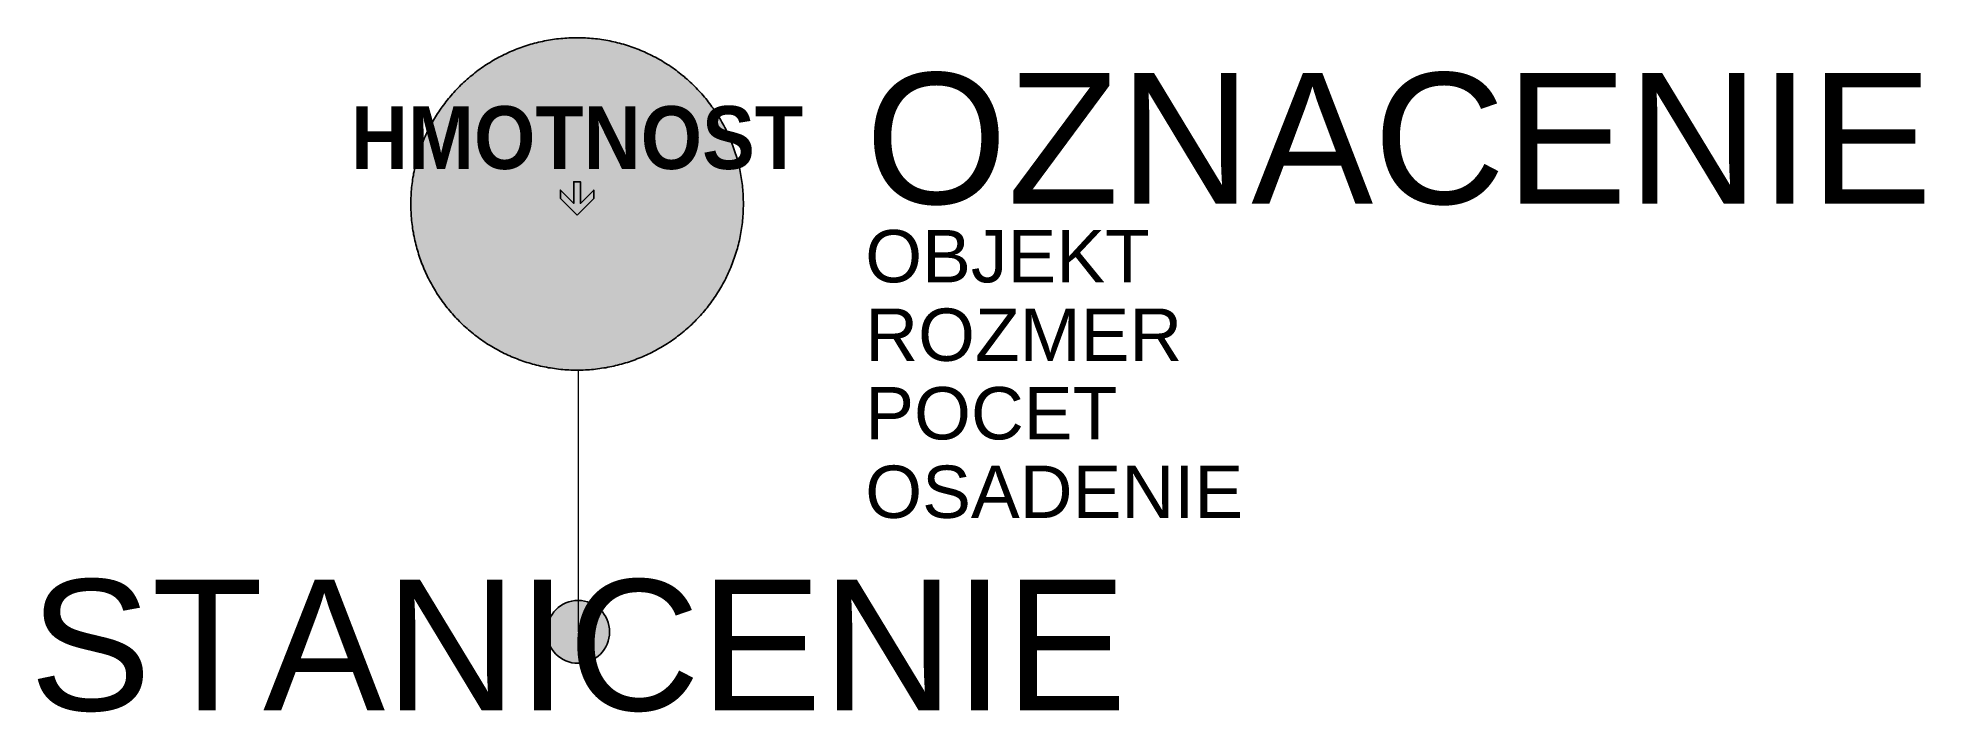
# Model space of a CAD drawing. Header units: metres. Extents: x -10.3 to 25.7, y -1.5 to 11.3.
import ezdxf
from ezdxf.enums import TextEntityAlignment as Align

# ---------------------------------------------------------------- set-up
doc = ezdxf.new("R2010")
doc.units = ezdxf.units.M
doc.layers.get('Defpoints').update_dxf_attribs({"color": 140, "lineweight": 5})
doc.styles.add('DZ', font='arialbd.ttf')
doc.styles.get("Standard").update_dxf_attribs({"font": 'arial.ttf'})

msp = doc.modelspace()

# ---------------------------------------------------------------- hatches: boundary and pattern name
at = {"true_color": 0xf1efea}
msp.add_hatch(color=7, dxfattribs=at).paths.add_polyline_path([(3.155, 8.175), (3.155, 8.214), (3.154, 8.254), (3.153, 8.293), (3.151, 8.332), (3.149, 8.372), (3.146, 8.411), (3.143, 8.45), (3.14, 8.489), (3.136, 8.528), (3.131, 8.566), (3.126, 8.605), (3.121, 8.644), (3.114, 8.682), (3.108, 8.721), (3.101, 8.759), (3.094, 8.797), (3.086, 8.835), (3.078, 8.873), (3.069, 8.911), (3.06, 8.949), (3.05, 8.986), (3.04, 9.024), (3.029, 9.061), (3.018, 9.098), (3.007, 9.135), (2.995, 9.172), (2.982, 9.209), (2.969, 9.245), (2.956, 9.282), (2.942, 9.318), (2.928, 9.354), (2.914, 9.39), (2.899, 9.426), (2.883, 9.461), (2.867, 9.496), (2.851, 9.531), (2.834, 9.566), (2.817, 9.601), (2.799, 9.636), (2.781, 9.67), (2.763, 9.704), (2.744, 9.738), (2.725, 9.772), (2.705, 9.805), (2.685, 9.838), (2.664, 9.871), (2.643, 9.904), (2.622, 9.936), (2.6, 9.969), (2.578, 10.001), (2.555, 10.032), (2.532, 10.064), (2.509, 10.095), (2.485, 10.126), (2.461, 10.157), (2.436, 10.187), (2.411, 10.217), (2.386, 10.247), (2.36, 10.277), (2.334, 10.306), (2.307, 10.335), (2.28, 10.363), (2.253, 10.392), (2.225, 10.42), (2.197, 10.448), (2.169, 10.475), (2.14, 10.502), (2.111, 10.528), (2.082, 10.555), (2.052, 10.58), (2.023, 10.606), (1.992, 10.631), (1.962, 10.655), (1.931, 10.68), (1.9, 10.703), (1.869, 10.727), (1.838, 10.75), (1.806, 10.772), (1.774, 10.795), (1.742, 10.816), (1.709, 10.838), (1.677, 10.859), (1.644, 10.879), (1.61, 10.899), (1.577, 10.919), (1.543, 10.938), (1.509, 10.957), (1.475, 10.976), (1.441, 10.994), (1.407, 11.011), (1.372, 11.029), (1.337, 11.045), (1.302, 11.062), (1.266, 11.078), (1.231, 11.093), (1.195, 11.108), (1.159, 11.123), (1.123, 11.137), (1.087, 11.151), (1.051, 11.164), (1.014, 11.177), (0.978, 11.189), (0.941, 11.201), (0.904, 11.213), (0.867, 11.224), (0.829, 11.234), (0.792, 11.244), (0.754, 11.254), (0.716, 11.263), (0.679, 11.272), (0.641, 11.28), (0.603, 11.288), (0.564, 11.296), (0.526, 11.303), (0.488, 11.309), (0.449, 11.315), (0.411, 11.321), (0.372, 11.326), (0.333, 11.33), (0.294, 11.334), (0.255, 11.338), (0.216, 11.341), (0.177, 11.344), (0.138, 11.346), (0.098, 11.348), (0.059, 11.349), (0.02, 11.35), (-0.02, 11.35), (-0.059, 11.35), (-0.099, 11.349), (-0.138, 11.348), (-0.177, 11.346), (-0.216, 11.344), (-0.255, 11.341), (-0.295, 11.338), (-0.333, 11.334), (-0.372, 11.33), (-0.411, 11.326), (-0.45, 11.321), (-0.489, 11.315), (-0.527, 11.309), (-0.566, 11.303), (-0.604, 11.296), (-0.642, 11.288), (-0.68, 11.28), (-0.718, 11.272), (-0.756, 11.263), (-0.794, 11.254), (-0.831, 11.244), (-0.869, 11.234), (-0.906, 11.224), (-0.943, 11.213), (-0.98, 11.201), (-1.017, 11.189), (-1.054, 11.177), (-1.09, 11.164), (-1.127, 11.151), (-1.163, 11.137), (-1.199, 11.123), (-1.235, 11.108), (-1.27, 11.093), (-1.306, 11.078), (-1.341, 11.062), (-1.376, 11.045), (-1.411, 11.029), (-1.446, 11.011), (-1.48, 10.994), (-1.515, 10.976), (-1.549, 10.957), (-1.583, 10.938), (-1.616, 10.919), (-1.65, 10.899), (-1.683, 10.879), (-1.716, 10.859), (-1.749, 10.838), (-1.781, 10.816), (-1.813, 10.795), (-1.845, 10.772), (-1.877, 10.75), (-1.909, 10.727), (-1.94, 10.703), (-1.971, 10.68), (-2.001, 10.655), (-2.032, 10.631), (-2.062, 10.606), (-2.092, 10.58), (-2.121, 10.555), (-2.151, 10.528), (-2.18, 10.502), (-2.208, 10.475), (-2.237, 10.448), (-2.265, 10.42), (-2.292, 10.392), (-2.32, 10.363), (-2.347, 10.335), (-2.373, 10.306), (-2.4, 10.277), (-2.425, 10.247), (-2.451, 10.217), (-2.476, 10.187), (-2.5, 10.157), (-2.524, 10.126), (-2.548, 10.095), (-2.572, 10.064), (-2.595, 10.032), (-2.617, 10.001), (-2.639, 9.969), (-2.661, 9.936), (-2.683, 9.904), (-2.704, 9.871), (-2.724, 9.838), (-2.744, 9.805), (-2.764, 9.772), (-2.783, 9.738), (-2.802, 9.704), (-2.821, 9.67), (-2.839, 9.636), (-2.856, 9.601), (-2.874, 9.566), (-2.89, 9.531), (-2.907, 9.496), (-2.923, 9.461), (-2.938, 9.426), (-2.953, 9.39), (-2.968, 9.354), (-2.982, 9.318), (-2.996, 9.282), (-3.009, 9.245), (-3.022, 9.209), (-3.034, 9.172), (-3.046, 9.135), (-3.057, 9.098), (-3.069, 9.061), (-3.079, 9.024), (-3.089, 8.986), (-3.099, 8.949), (-3.108, 8.911), (-3.117, 8.873), (-3.125, 8.835), (-3.133, 8.797), (-3.141, 8.759), (-3.147, 8.721), (-3.154, 8.682), (-3.16, 8.644), (-3.165, 8.605), (-3.17, 8.566), (-3.175, 8.528), (-3.179, 8.489), (-3.183, 8.45), (-3.186, 8.411), (-3.189, 8.372), (-3.191, 8.332), (-3.193, 8.293), (-3.194, 8.254), (-3.194, 8.214), (-3.195, 8.175), (-3.194, 8.135), (-3.194, 8.096), (-3.193, 8.057), (-3.191, 8.017), (-3.189, 7.978), (-3.186, 7.939), (-3.183, 7.9), (-3.179, 7.861), (-3.175, 7.822), (-3.17, 7.783), (-3.165, 7.745), (-3.16, 7.706), (-3.154, 7.667), (-3.147, 7.629), (-3.141, 7.591), (-3.133, 7.553), (-3.125, 7.514), (-3.117, 7.476), (-3.108, 7.439), (-3.099, 7.401), (-3.089, 7.363), (-3.079, 7.326), (-3.069, 7.289), (-3.057, 7.251), (-3.046, 7.214), (-3.034, 7.178), (-3.022, 7.141), (-3.009, 7.104), (-2.996, 7.068), (-2.982, 7.032), (-2.968, 6.996), (-2.953, 6.96), (-2.938, 6.924), (-2.923, 6.889), (-2.907, 6.853), (-2.89, 6.818), (-2.874, 6.783), (-2.856, 6.749), (-2.839, 6.714), (-2.821, 6.68), (-2.802, 6.646), (-2.783, 6.612), (-2.764, 6.578), (-2.744, 6.545), (-2.724, 6.512), (-2.704, 6.479), (-2.683, 6.446), (-2.661, 6.413), (-2.639, 6.381), (-2.617, 6.349), (-2.595, 6.317), (-2.572, 6.286), (-2.548, 6.255), (-2.524, 6.224), (-2.5, 6.193), (-2.476, 6.163), (-2.451, 6.133), (-2.425, 6.103), (-2.4, 6.073), (-2.373, 6.044), (-2.347, 6.015), (-2.32, 5.986), (-2.292, 5.958), (-2.265, 5.93), (-2.237, 5.902), (-2.208, 5.875), (-2.18, 5.848), (-2.151, 5.821), (-2.121, 5.795), (-2.092, 5.769), (-2.062, 5.744), (-2.032, 5.719), (-2.001, 5.694), (-1.971, 5.67), (-1.94, 5.646), (-1.909, 5.623), (-1.877, 5.6), (-1.845, 5.577), (-1.813, 5.555), (-1.781, 5.533), (-1.749, 5.512), (-1.716, 5.491), (-1.683, 5.47), (-1.65, 5.45), (-1.616, 5.431), (-1.583, 5.411), (-1.549, 5.392), (-1.515, 5.374), (-1.48, 5.356), (-1.446, 5.338), (-1.411, 5.321), (-1.376, 5.304), (-1.341, 5.288), (-1.306, 5.272), (-1.27, 5.257), (-1.235, 5.242), (-1.199, 5.227), (-1.163, 5.213), (-1.127, 5.199), (-1.09, 5.186), (-1.054, 5.173), (-1.017, 5.161), (-0.98, 5.149), (-0.943, 5.137), (-0.906, 5.126), (-0.869, 5.115), (-0.831, 5.105), (-0.794, 5.096), (-0.756, 5.086), (-0.718, 5.078), (-0.68, 5.069), (-0.642, 5.061), (-0.604, 5.054), (-0.566, 5.047), (-0.527, 5.041), (-0.489, 5.035), (-0.45, 5.029), (-0.411, 5.024), (-0.372, 5.019), (-0.333, 5.015), (-0.295, 5.012), (-0.255, 5.009), (-0.216, 5.006), (-0.177, 5.004), (-0.138, 5.002), (-0.099, 5.001), (-0.059, 5), (-0.02, 5), (0.02, 5), (0.059, 5.001), (0.098, 5.002), (0.138, 5.004), (0.177, 5.006), (0.216, 5.009), (0.255, 5.012), (0.294, 5.015), (0.333, 5.019), (0.372, 5.024), (0.411, 5.029), (0.449, 5.035), (0.488, 5.041), (0.526, 5.047), (0.564, 5.054), (0.603, 5.061), (0.641, 5.069), (0.679, 5.078), (0.716, 5.086), (0.754, 5.096), (0.792, 5.105), (0.829, 5.115), (0.867, 5.126), (0.904, 5.137), (0.941, 5.149), (0.978, 5.161), (1.014, 5.173), (1.051, 5.186), (1.087, 5.199), (1.123, 5.213), (1.159, 5.227), (1.195, 5.242), (1.231, 5.257), (1.266, 5.272), (1.302, 5.288), (1.337, 5.304), (1.372, 5.321), (1.407, 5.338), (1.441, 5.356), (1.475, 5.374), (1.509, 5.392), (1.543, 5.411), (1.577, 5.431), (1.61, 5.45), (1.644, 5.47), (1.677, 5.491), (1.709, 5.512), (1.742, 5.533), (1.774, 5.555), (1.806, 5.577), (1.838, 5.6), (1.869, 5.623), (1.9, 5.646), (1.931, 5.67), (1.962, 5.694), (1.992, 5.719), (2.023, 5.744), (2.052, 5.769), (2.082, 5.795), (2.111, 5.821), (2.14, 5.848), (2.169, 5.875), (2.197, 5.902), (2.225, 5.93), (2.253, 5.958), (2.28, 5.986), (2.307, 6.015), (2.334, 6.044), (2.36, 6.073), (2.386, 6.103), (2.411, 6.133), (2.436, 6.163), (2.461, 6.193), (2.485, 6.224), (2.509, 6.255), (2.532, 6.286), (2.555, 6.317), (2.578, 6.349), (2.6, 6.381), (2.622, 6.413), (2.643, 6.446), (2.664, 6.479), (2.685, 6.512), (2.705, 6.545), (2.725, 6.578), (2.744, 6.612), (2.763, 6.646), (2.781, 6.68), (2.799, 6.714), (2.817, 6.749), (2.834, 6.783), (2.851, 6.818), (2.867, 6.853), (2.883, 6.889), (2.899, 6.924), (2.914, 6.96), (2.928, 6.996), (2.942, 7.032), (2.956, 7.068), (2.969, 7.104), (2.982, 7.141), (2.995, 7.178), (3.007, 7.214), (3.018, 7.251), (3.029, 7.289), (3.04, 7.326), (3.05, 7.363), (3.06, 7.401), (3.069, 7.439), (3.078, 7.476), (3.086, 7.514), (3.094, 7.553), (3.101, 7.591), (3.108, 7.629), (3.114, 7.667), (3.121, 7.706), (3.126, 7.745), (3.131, 7.783), (3.136, 7.822), (3.14, 7.861), (3.143, 7.9), (3.146, 7.939), (3.149, 7.978), (3.151, 8.017), (3.153, 8.057), (3.154, 8.096), (3.155, 8.135), (3.155, 8.175)])
at = {"true_color": 0xba1e10}
h = msp.add_hatch(color=22, dxfattribs=at)
edge = h.paths.add_edge_path()
edge.add_line((2.997, 8.175), (2.996, 8.212))
edge.add_line((2.996, 8.212), (2.996, 8.25))
edge.add_line((2.996, 8.25), (2.994, 8.287))
edge.add_line((2.994, 8.287), (2.993, 8.324))
edge.add_line((2.993, 8.324), (2.991, 8.362))
edge.add_line((2.991, 8.362), (2.988, 8.399))
edge.add_line((2.988, 8.399), (2.985, 8.436))
edge.add_line((2.985, 8.436), (2.982, 8.473))
edge.add_line((2.982, 8.473), (2.978, 8.51))
edge.add_line((2.978, 8.51), (2.974, 8.547))
edge.add_line((2.974, 8.547), (2.969, 8.584))
edge.add_line((2.969, 8.584), (2.963, 8.62))
edge.add_line((2.963, 8.62), (2.958, 8.657))
edge.add_line((2.958, 8.657), (2.952, 8.693))
edge.add_line((2.952, 8.693), (2.945, 8.73))
edge.add_line((2.945, 8.73), (2.938, 8.766))
edge.add_line((2.938, 8.766), (2.931, 8.802))
edge.add_line((2.931, 8.802), (2.923, 8.838))
edge.add_line((2.923, 8.838), (2.914, 8.874))
edge.add_line((2.914, 8.874), (2.906, 8.91))
edge.add_line((2.906, 8.91), (2.896, 8.946))
edge.add_line((2.896, 8.946), (2.887, 8.981))
edge.add_line((2.887, 8.981), (2.877, 9.017))
edge.add_line((2.877, 9.017), (2.866, 9.052))
edge.add_line((2.866, 9.052), (2.855, 9.087))
edge.add_line((2.855, 9.087), (2.844, 9.122))
edge.add_line((2.844, 9.122), (2.832, 9.157))
edge.add_line((2.832, 9.157), (2.82, 9.192))
edge.add_line((2.82, 9.192), (2.807, 9.226))
edge.add_line((2.807, 9.226), (2.794, 9.261))
edge.add_line((2.794, 9.261), (2.781, 9.295))
edge.add_line((2.781, 9.295), (2.767, 9.329))
edge.add_line((2.767, 9.329), (2.753, 9.363))
edge.add_line((2.753, 9.363), (2.738, 9.397))
edge.add_line((2.738, 9.397), (2.723, 9.43))
edge.add_line((2.723, 9.43), (2.707, 9.464))
edge.add_line((2.707, 9.464), (2.691, 9.497))
edge.add_line((2.691, 9.497), (2.675, 9.53))
edge.add_line((2.675, 9.53), (2.658, 9.563))
edge.add_line((2.658, 9.563), (2.641, 9.595))
edge.add_line((2.641, 9.595), (2.624, 9.628))
edge.add_line((2.624, 9.628), (2.606, 9.66))
edge.add_line((2.606, 9.66), (2.587, 9.692))
edge.add_line((2.587, 9.692), (2.569, 9.723))
edge.add_line((2.569, 9.723), (2.55, 9.755))
edge.add_line((2.55, 9.755), (2.53, 9.786))
edge.add_line((2.53, 9.786), (2.51, 9.817))
edge.add_line((2.51, 9.817), (2.49, 9.848))
edge.add_line((2.49, 9.848), (2.469, 9.879))
edge.add_line((2.469, 9.879), (2.448, 9.909))
edge.add_line((2.448, 9.909), (2.427, 9.939))
edge.add_line((2.427, 9.939), (2.405, 9.969))
edge.add_line((2.405, 9.969), (2.382, 9.999))
edge.add_line((2.382, 9.999), (2.36, 10.028))
edge.add_line((2.36, 10.028), (2.337, 10.058))
edge.add_line((2.337, 10.058), (2.313, 10.086))
edge.add_line((2.313, 10.086), (2.29, 10.115))
edge.add_line((2.29, 10.115), (2.266, 10.143))
edge.add_line((2.266, 10.143), (2.241, 10.171))
edge.add_line((2.241, 10.171), (2.216, 10.199))
edge.add_line((2.216, 10.199), (2.191, 10.227))
edge.add_line((2.191, 10.227), (2.165, 10.254))
edge.add_line((2.165, 10.254), (2.139, 10.281))
edge.add_line((2.139, 10.281), (2.113, 10.308))
edge.add_line((2.113, 10.308), (2.086, 10.334))
edge.add_line((2.086, 10.334), (2.059, 10.36))
edge.add_line((2.059, 10.36), (2.032, 10.386))
edge.add_line((2.032, 10.386), (2.005, 10.411))
edge.add_line((2.005, 10.411), (1.977, 10.436))
edge.add_line((1.977, 10.436), (1.949, 10.46))
edge.add_line((1.949, 10.46), (1.921, 10.484))
edge.add_line((1.921, 10.484), (1.892, 10.508))
edge.add_line((1.892, 10.508), (1.863, 10.531))
edge.add_line((1.863, 10.531), (1.834, 10.554))
edge.add_line((1.834, 10.554), (1.804, 10.577))
edge.add_line((1.804, 10.577), (1.775, 10.599))
edge.add_line((1.775, 10.599), (1.745, 10.621))
edge.add_line((1.745, 10.621), (1.715, 10.643))
edge.add_line((1.715, 10.643), (1.684, 10.664))
edge.add_line((1.684, 10.664), (1.654, 10.684))
edge.add_line((1.654, 10.684), (1.623, 10.705))
edge.add_line((1.623, 10.705), (1.592, 10.725))
edge.add_line((1.592, 10.725), (1.56, 10.744))
edge.add_line((1.56, 10.744), (1.529, 10.763))
edge.add_line((1.529, 10.763), (1.497, 10.782))
edge.add_line((1.497, 10.782), (1.465, 10.8))
edge.add_line((1.465, 10.8), (1.433, 10.818))
edge.add_line((1.433, 10.818), (1.401, 10.836))
edge.add_line((1.401, 10.836), (1.368, 10.853))
edge.add_line((1.368, 10.853), (1.335, 10.87))
edge.add_line((1.335, 10.87), (1.302, 10.886))
edge.add_line((1.302, 10.886), (1.269, 10.902))
edge.add_line((1.269, 10.902), (1.236, 10.917))
edge.add_line((1.236, 10.917), (1.202, 10.933))
edge.add_line((1.202, 10.933), (1.168, 10.947))
edge.add_line((1.168, 10.947), (1.135, 10.961))
edge.add_line((1.135, 10.961), (1.101, 10.975))
edge.add_line((1.101, 10.975), (1.066, 10.989))
edge.add_line((1.066, 10.989), (1.032, 11.002))
edge.add_line((1.032, 11.002), (0.997, 11.015))
edge.add_line((0.997, 11.015), (0.963, 11.027))
edge.add_line((0.963, 11.027), (0.928, 11.038))
edge.add_line((0.928, 11.038), (0.893, 11.05))
edge.add_line((0.893, 11.05), (0.858, 11.061))
edge.add_line((0.858, 11.061), (0.822, 11.071))
edge.add_line((0.822, 11.071), (0.787, 11.081))
edge.add_line((0.787, 11.081), (0.751, 11.091))
edge.add_line((0.751, 11.091), (0.715, 11.1))
edge.add_line((0.715, 11.1), (0.68, 11.109))
edge.add_line((0.68, 11.109), (0.644, 11.117))
edge.add_line((0.644, 11.117), (0.608, 11.125))
edge.add_line((0.608, 11.125), (0.571, 11.133))
edge.add_line((0.571, 11.133), (0.535, 11.14))
edge.add_line((0.535, 11.14), (0.499, 11.146))
edge.add_line((0.499, 11.146), (0.462, 11.152))
edge.add_line((0.462, 11.152), (0.426, 11.158))
edge.add_line((0.426, 11.158), (0.389, 11.163))
edge.add_line((0.389, 11.163), (0.352, 11.168))
edge.add_line((0.352, 11.168), (0.315, 11.172))
edge.add_line((0.315, 11.172), (0.278, 11.176))
edge.add_line((0.278, 11.176), (0.241, 11.18))
edge.add_line((0.241, 11.18), (0.204, 11.183))
edge.add_line((0.204, 11.183), (0.167, 11.185))
edge.add_line((0.167, 11.185), (0.13, 11.187))
edge.add_line((0.13, 11.187), (0.093, 11.189))
edge.add_line((0.093, 11.189), (0.055, 11.19))
edge.add_line((0.055, 11.19), (0.018, 11.191))
edge.add_line((0.018, 11.191), (-0.02, 11.191))
edge.add_line((-0.02, 11.191), (-0.057, 11.191))
edge.add_line((-0.057, 11.191), (-0.095, 11.19))
edge.add_line((-0.095, 11.19), (-0.132, 11.189))
edge.add_line((-0.132, 11.189), (-0.169, 11.187))
edge.add_line((-0.169, 11.187), (-0.207, 11.185))
edge.add_line((-0.207, 11.185), (-0.244, 11.183))
edge.add_line((-0.244, 11.183), (-0.281, 11.18))
edge.add_line((-0.281, 11.18), (-0.318, 11.176))
edge.add_line((-0.318, 11.176), (-0.355, 11.172))
edge.add_line((-0.355, 11.172), (-0.392, 11.168))
edge.add_line((-0.392, 11.168), (-0.428, 11.163))
edge.add_line((-0.428, 11.163), (-0.465, 11.158))
edge.add_line((-0.465, 11.158), (-0.502, 11.152))
edge.add_line((-0.502, 11.152), (-0.538, 11.146))
edge.add_line((-0.538, 11.146), (-0.575, 11.14))
edge.add_line((-0.575, 11.14), (-0.611, 11.133))
edge.add_line((-0.611, 11.133), (-0.647, 11.125))
edge.add_line((-0.647, 11.125), (-0.683, 11.117))
edge.add_line((-0.683, 11.117), (-0.719, 11.109))
edge.add_line((-0.719, 11.109), (-0.755, 11.1))
edge.add_line((-0.755, 11.1), (-0.791, 11.091))
edge.add_line((-0.791, 11.091), (-0.826, 11.081))
edge.add_line((-0.826, 11.081), (-0.862, 11.071))
edge.add_line((-0.862, 11.071), (-0.897, 11.061))
edge.add_line((-0.897, 11.061), (-0.932, 11.05))
edge.add_line((-0.932, 11.05), (-0.967, 11.038))
edge.add_line((-0.967, 11.038), (-1.002, 11.027))
edge.add_line((-1.002, 11.027), (-1.037, 11.015))
edge.add_line((-1.037, 11.015), (-1.071, 11.002))
edge.add_line((-1.071, 11.002), (-1.106, 10.989))
edge.add_line((-1.106, 10.989), (-1.14, 10.975))
edge.add_line((-1.14, 10.975), (-1.174, 10.961))
edge.add_line((-1.174, 10.961), (-1.208, 10.947))
edge.add_line((-1.208, 10.947), (-1.242, 10.933))
edge.add_line((-1.242, 10.933), (-1.275, 10.917))
edge.add_line((-1.275, 10.917), (-1.308, 10.902))
edge.add_line((-1.308, 10.902), (-1.342, 10.886))
edge.add_line((-1.342, 10.886), (-1.375, 10.87))
edge.add_line((-1.375, 10.87), (-1.407, 10.853))
edge.add_line((-1.407, 10.853), (-1.44, 10.836))
edge.add_line((-1.44, 10.836), (-1.472, 10.818))
edge.add_line((-1.472, 10.818), (-1.505, 10.8))
edge.add_line((-1.505, 10.8), (-1.537, 10.782))
edge.add_line((-1.537, 10.782), (-1.568, 10.763))
edge.add_line((-1.568, 10.763), (-1.6, 10.744))
edge.add_line((-1.6, 10.744), (-1.631, 10.725))
edge.add_line((-1.631, 10.725), (-1.662, 10.705))
edge.add_line((-1.662, 10.705), (-1.693, 10.684))
edge.add_line((-1.693, 10.684), (-1.724, 10.664))
edge.add_line((-1.724, 10.664), (-1.754, 10.643))
edge.add_line((-1.754, 10.643), (-1.784, 10.621))
edge.add_line((-1.784, 10.621), (-1.814, 10.599))
edge.add_line((-1.814, 10.599), (-1.844, 10.577))
edge.add_line((-1.844, 10.577), (-1.873, 10.554))
edge.add_line((-1.873, 10.554), (-1.902, 10.531))
edge.add_line((-1.902, 10.531), (-1.931, 10.508))
edge.add_line((-1.931, 10.508), (-1.96, 10.484))
edge.add_line((-1.96, 10.484), (-1.988, 10.46))
edge.add_line((-1.988, 10.46), (-2.016, 10.436))
edge.add_line((-2.016, 10.436), (-2.044, 10.411))
edge.add_line((-2.044, 10.411), (-2.072, 10.386))
edge.add_line((-2.072, 10.386), (-2.099, 10.36))
edge.add_line((-2.099, 10.36), (-2.126, 10.334))
edge.add_line((-2.126, 10.334), (-2.153, 10.308))
edge.add_line((-2.153, 10.308), (-2.179, 10.281))
edge.add_line((-2.179, 10.281), (-2.205, 10.254))
edge.add_line((-2.205, 10.254), (-2.23, 10.227))
edge.add_line((-2.23, 10.227), (-2.256, 10.199))
edge.add_line((-2.256, 10.199), (-2.28, 10.171))
edge.add_line((-2.28, 10.171), (-2.305, 10.143))
edge.add_line((-2.305, 10.143), (-2.329, 10.115))
edge.add_line((-2.329, 10.115), (-2.353, 10.086))
edge.add_line((-2.353, 10.086), (-2.376, 10.058))
edge.add_line((-2.376, 10.058), (-2.399, 10.028))
edge.add_line((-2.399, 10.028), (-2.422, 9.999))
edge.add_line((-2.422, 9.999), (-2.444, 9.969))
edge.add_line((-2.444, 9.969), (-2.466, 9.939))
edge.add_line((-2.466, 9.939), (-2.487, 9.909))
edge.add_line((-2.487, 9.909), (-2.508, 9.879))
edge.add_line((-2.508, 9.879), (-2.529, 9.848))
edge.add_line((-2.529, 9.848), (-2.549, 9.817))
edge.add_line((-2.549, 9.817), (-2.569, 9.786))
edge.add_line((-2.569, 9.786), (-2.589, 9.755))
edge.add_line((-2.589, 9.755), (-2.608, 9.723))
edge.add_line((-2.608, 9.723), (-2.627, 9.692))
edge.add_line((-2.627, 9.692), (-2.645, 9.66))
edge.add_line((-2.645, 9.66), (-2.663, 9.628))
edge.add_line((-2.663, 9.628), (-2.681, 9.595))
edge.add_line((-2.681, 9.595), (-2.698, 9.563))
edge.add_line((-2.698, 9.563), (-2.715, 9.53))
edge.add_line((-2.715, 9.53), (-2.731, 9.497))
edge.add_line((-2.731, 9.497), (-2.747, 9.464))
edge.add_line((-2.747, 9.464), (-2.762, 9.43))
edge.add_line((-2.762, 9.43), (-2.777, 9.397))
edge.add_line((-2.777, 9.397), (-2.792, 9.363))
edge.add_line((-2.792, 9.363), (-2.806, 9.329))
edge.add_line((-2.806, 9.329), (-2.82, 9.295))
edge.add_line((-2.82, 9.295), (-2.834, 9.261))
edge.add_line((-2.834, 9.261), (-2.847, 9.226))
edge.add_line((-2.847, 9.226), (-2.859, 9.192))
edge.add_line((-2.859, 9.192), (-2.872, 9.157))
edge.add_line((-2.872, 9.157), (-2.883, 9.122))
edge.add_line((-2.883, 9.122), (-2.895, 9.087))
edge.add_line((-2.895, 9.087), (-2.906, 9.052))
edge.add_line((-2.906, 9.052), (-2.916, 9.017))
edge.add_line((-2.916, 9.017), (-2.926, 8.981))
edge.add_line((-2.926, 8.981), (-2.936, 8.946))
edge.add_line((-2.936, 8.946), (-2.945, 8.91))
edge.add_line((-2.945, 8.91), (-2.954, 8.874))
edge.add_line((-2.954, 8.874), (-2.962, 8.838))
edge.add_line((-2.962, 8.838), (-2.97, 8.802))
edge.add_line((-2.97, 8.802), (-2.977, 8.766))
edge.add_line((-2.977, 8.766), (-2.984, 8.73))
edge.add_line((-2.984, 8.73), (-2.991, 8.693))
edge.add_line((-2.991, 8.693), (-2.997, 8.657))
edge.add_line((-2.997, 8.657), (-3.003, 8.62))
edge.add_line((-3.003, 8.62), (-3.008, 8.584))
edge.add_line((-3.008, 8.584), (-3.013, 8.547))
edge.add_line((-3.013, 8.547), (-3.017, 8.51))
edge.add_line((-3.017, 8.51), (-3.021, 8.473))
edge.add_line((-3.021, 8.473), (-3.025, 8.436))
edge.add_line((-3.025, 8.436), (-3.028, 8.399))
edge.add_line((-3.028, 8.399), (-3.03, 8.362))
edge.add_line((-3.03, 8.362), (-3.032, 8.324))
edge.add_line((-3.032, 8.324), (-3.034, 8.287))
edge.add_line((-3.034, 8.287), (-3.035, 8.25))
edge.add_line((-3.035, 8.25), (-3.036, 8.212))
edge.add_line((-3.036, 8.212), (-3.036, 8.175))
edge.add_line((-3.036, 8.175), (-3.036, 8.137))
edge.add_line((-3.036, 8.137), (-3.035, 8.1))
edge.add_line((-3.035, 8.1), (-3.034, 8.063))
edge.add_line((-3.034, 8.063), (-3.032, 8.025))
edge.add_line((-3.032, 8.025), (-3.03, 7.988))
edge.add_line((-3.03, 7.988), (-3.028, 7.951))
edge.add_line((-3.028, 7.951), (-3.025, 7.914))
edge.add_line((-3.025, 7.914), (-3.021, 7.877))
edge.add_line((-3.021, 7.877), (-3.017, 7.84))
edge.add_line((-3.017, 7.84), (-3.013, 7.803))
edge.add_line((-3.013, 7.803), (-3.008, 7.766))
edge.add_line((-3.008, 7.766), (-3.003, 7.729))
edge.add_line((-3.003, 7.729), (-2.997, 7.693))
edge.add_line((-2.997, 7.693), (-2.991, 7.656))
edge.add_line((-2.991, 7.656), (-2.984, 7.62))
edge.add_line((-2.984, 7.62), (-2.977, 7.584))
edge.add_line((-2.977, 7.584), (-2.97, 7.547))
edge.add_line((-2.97, 7.547), (-2.962, 7.511))
edge.add_line((-2.962, 7.511), (-2.954, 7.475))
edge.add_line((-2.954, 7.475), (-2.945, 7.44))
edge.add_line((-2.945, 7.44), (-2.936, 7.404))
edge.add_line((-2.936, 7.404), (-2.926, 7.368))
edge.add_line((-2.926, 7.368), (-2.916, 7.333))
edge.add_line((-2.916, 7.333), (-2.906, 7.298))
edge.add_line((-2.906, 7.298), (-2.895, 7.262))
edge.add_line((-2.895, 7.262), (-2.883, 7.227))
edge.add_line((-2.883, 7.227), (-2.872, 7.193))
edge.add_line((-2.872, 7.193), (-2.859, 7.158))
edge.add_line((-2.859, 7.158), (-2.847, 7.123))
edge.add_line((-2.847, 7.123), (-2.834, 7.089))
edge.add_line((-2.834, 7.089), (-2.82, 7.055))
edge.add_line((-2.82, 7.055), (-2.806, 7.021))
edge.add_line((-2.806, 7.021), (-2.792, 6.987))
edge.add_line((-2.792, 6.987), (-2.777, 6.953))
edge.add_line((-2.777, 6.953), (-2.762, 6.919))
edge.add_line((-2.762, 6.919), (-2.747, 6.886))
edge.add_line((-2.747, 6.886), (-2.731, 6.853))
edge.add_line((-2.731, 6.853), (-2.715, 6.82))
edge.add_line((-2.715, 6.82), (-2.698, 6.787))
edge.add_line((-2.698, 6.787), (-2.681, 6.755))
edge.add_line((-2.681, 6.755), (-2.663, 6.722))
edge.add_line((-2.663, 6.722), (-2.645, 6.69))
edge.add_line((-2.645, 6.69), (-2.627, 6.658))
edge.add_line((-2.627, 6.658), (-2.608, 6.626))
edge.add_line((-2.608, 6.626), (-2.589, 6.595))
edge.add_line((-2.589, 6.595), (-2.569, 6.563))
edge.add_line((-2.569, 6.563), (-2.549, 6.532))
edge.add_line((-2.549, 6.532), (-2.529, 6.501))
edge.add_line((-2.529, 6.501), (-2.508, 6.471))
edge.add_line((-2.508, 6.471), (-2.487, 6.44))
edge.add_line((-2.487, 6.44), (-2.466, 6.41))
edge.add_line((-2.466, 6.41), (-2.444, 6.38))
edge.add_line((-2.444, 6.38), (-2.422, 6.351))
edge.add_line((-2.422, 6.351), (-2.399, 6.321))
edge.add_line((-2.399, 6.321), (-2.376, 6.292))
edge.add_line((-2.376, 6.292), (-2.353, 6.263))
edge.add_line((-2.353, 6.263), (-2.329, 6.235))
edge.add_line((-2.329, 6.235), (-2.305, 6.206))
edge.add_line((-2.305, 6.206), (-2.28, 6.178))
edge.add_line((-2.28, 6.178), (-2.256, 6.15))
edge.add_line((-2.256, 6.15), (-2.23, 6.123))
edge.add_line((-2.23, 6.123), (-2.205, 6.096))
edge.add_line((-2.205, 6.096), (-2.179, 6.069))
edge.add_line((-2.179, 6.069), (-2.153, 6.042))
edge.add_line((-2.153, 6.042), (-2.126, 6.016))
edge.add_line((-2.126, 6.016), (-2.099, 5.99))
edge.add_line((-2.099, 5.99), (-2.072, 5.964))
edge.add_line((-2.072, 5.964), (-2.044, 5.939))
edge.add_line((-2.044, 5.939), (-2.016, 5.914))
edge.add_line((-2.016, 5.914), (-1.988, 5.89))
edge.add_line((-1.988, 5.89), (-1.96, 5.865))
edge.add_line((-1.96, 5.865), (-1.931, 5.842))
edge.add_line((-1.931, 5.842), (-1.902, 5.818))
edge.add_line((-1.902, 5.818), (-1.873, 5.795))
edge.add_line((-1.873, 5.795), (-1.844, 5.773))
edge.add_line((-1.844, 5.773), (-1.814, 5.75))
edge.add_line((-1.814, 5.75), (-1.784, 5.729))
edge.add_line((-1.784, 5.729), (-1.754, 5.707))
edge.add_line((-1.754, 5.707), (-1.724, 5.686))
edge.add_line((-1.724, 5.686), (-1.693, 5.665))
edge.add_line((-1.693, 5.665), (-1.662, 5.645))
edge.add_line((-1.662, 5.645), (-1.631, 5.625))
edge.add_line((-1.631, 5.625), (-1.6, 5.606))
edge.add_line((-1.6, 5.606), (-1.568, 5.586))
edge.add_line((-1.568, 5.586), (-1.537, 5.568))
edge.add_line((-1.537, 5.568), (-1.505, 5.549))
edge.add_line((-1.505, 5.549), (-1.472, 5.531))
edge.add_line((-1.472, 5.531), (-1.44, 5.514))
edge.add_line((-1.44, 5.514), (-1.407, 5.497))
edge.add_line((-1.407, 5.497), (-1.375, 5.48))
edge.add_line((-1.375, 5.48), (-1.342, 5.464))
edge.add_line((-1.342, 5.464), (-1.308, 5.448))
edge.add_line((-1.308, 5.448), (-1.275, 5.432))
edge.add_line((-1.275, 5.432), (-1.242, 5.417))
edge.add_line((-1.242, 5.417), (-1.208, 5.402))
edge.add_line((-1.208, 5.402), (-1.174, 5.388))
edge.add_line((-1.174, 5.388), (-1.14, 5.374))
edge.add_line((-1.14, 5.374), (-1.106, 5.361))
edge.add_line((-1.106, 5.361), (-1.071, 5.348))
edge.add_line((-1.071, 5.348), (-1.037, 5.335))
edge.add_line((-1.037, 5.335), (-1.002, 5.323))
edge.add_line((-1.002, 5.323), (-0.967, 5.311))
edge.add_line((-0.967, 5.311), (-0.932, 5.3))
edge.add_line((-0.932, 5.3), (-0.897, 5.289))
edge.add_line((-0.897, 5.289), (-0.862, 5.278))
edge.add_line((-0.862, 5.278), (-0.826, 5.268))
edge.add_line((-0.826, 5.268), (-0.791, 5.259))
edge.add_line((-0.791, 5.259), (-0.755, 5.25))
edge.add_line((-0.755, 5.25), (-0.719, 5.241))
edge.add_line((-0.719, 5.241), (-0.683, 5.232))
edge.add_line((-0.683, 5.232), (-0.647, 5.225))
edge.add_line((-0.647, 5.225), (-0.611, 5.217))
edge.add_line((-0.611, 5.217), (-0.575, 5.21))
edge.add_line((-0.575, 5.21), (-0.538, 5.203))
edge.add_line((-0.538, 5.203), (-0.502, 5.197))
edge.add_line((-0.502, 5.197), (-0.465, 5.192))
edge.add_line((-0.465, 5.192), (-0.428, 5.186))
edge.add_line((-0.428, 5.186), (-0.392, 5.182))
edge.add_line((-0.392, 5.182), (-0.355, 5.177))
edge.add_line((-0.355, 5.177), (-0.318, 5.173))
edge.add_line((-0.318, 5.173), (-0.281, 5.17))
edge.add_line((-0.281, 5.17), (-0.244, 5.167))
edge.add_line((-0.244, 5.167), (-0.207, 5.164))
edge.add_line((-0.207, 5.164), (-0.169, 5.162))
edge.add_line((-0.169, 5.162), (-0.132, 5.161))
edge.add_line((-0.132, 5.161), (-0.095, 5.16))
edge.add_line((-0.095, 5.16), (-0.057, 5.159))
edge.add_line((-0.057, 5.159), (-0.02, 5.159))
edge.add_line((-0.02, 5.159), (0.018, 5.159))
edge.add_line((0.018, 5.159), (0.055, 5.16))
edge.add_line((0.055, 5.16), (0.093, 5.161))
edge.add_line((0.093, 5.161), (0.13, 5.162))
edge.add_line((0.13, 5.162), (0.167, 5.164))
edge.add_line((0.167, 5.164), (0.204, 5.167))
edge.add_line((0.204, 5.167), (0.241, 5.17))
edge.add_line((0.241, 5.17), (0.278, 5.173))
edge.add_line((0.278, 5.173), (0.315, 5.177))
edge.add_line((0.315, 5.177), (0.352, 5.182))
edge.add_line((0.352, 5.182), (0.389, 5.186))
edge.add_line((0.389, 5.186), (0.426, 5.192))
edge.add_line((0.426, 5.192), (0.462, 5.197))
edge.add_line((0.462, 5.197), (0.499, 5.203))
edge.add_line((0.499, 5.203), (0.535, 5.21))
edge.add_line((0.535, 5.21), (0.571, 5.217))
edge.add_line((0.571, 5.217), (0.608, 5.225))
edge.add_line((0.608, 5.225), (0.644, 5.232))
edge.add_line((0.644, 5.232), (0.68, 5.241))
edge.add_line((0.68, 5.241), (0.715, 5.25))
edge.add_line((0.715, 5.25), (0.751, 5.259))
edge.add_line((0.751, 5.259), (0.787, 5.268))
edge.add_line((0.787, 5.268), (0.822, 5.278))
edge.add_line((0.822, 5.278), (0.858, 5.289))
edge.add_line((0.858, 5.289), (0.893, 5.3))
edge.add_line((0.893, 5.3), (0.928, 5.311))
edge.add_line((0.928, 5.311), (0.963, 5.323))
edge.add_line((0.963, 5.323), (0.997, 5.335))
edge.add_line((0.997, 5.335), (1.032, 5.348))
edge.add_line((1.032, 5.348), (1.066, 5.361))
edge.add_line((1.066, 5.361), (1.101, 5.374))
edge.add_line((1.101, 5.374), (1.135, 5.388))
edge.add_line((1.135, 5.388), (1.168, 5.402))
edge.add_line((1.168, 5.402), (1.202, 5.417))
edge.add_line((1.202, 5.417), (1.236, 5.432))
edge.add_line((1.236, 5.432), (1.269, 5.448))
edge.add_line((1.269, 5.448), (1.302, 5.464))
edge.add_line((1.302, 5.464), (1.335, 5.48))
edge.add_line((1.335, 5.48), (1.368, 5.497))
edge.add_line((1.368, 5.497), (1.401, 5.514))
edge.add_line((1.401, 5.514), (1.433, 5.531))
edge.add_line((1.433, 5.531), (1.465, 5.549))
edge.add_line((1.465, 5.549), (1.497, 5.568))
edge.add_line((1.497, 5.568), (1.529, 5.586))
edge.add_line((1.529, 5.586), (1.56, 5.606))
edge.add_line((1.56, 5.606), (1.592, 5.625))
edge.add_line((1.592, 5.625), (1.623, 5.645))
edge.add_line((1.623, 5.645), (1.654, 5.665))
edge.add_line((1.654, 5.665), (1.684, 5.686))
edge.add_line((1.684, 5.686), (1.715, 5.707))
edge.add_line((1.715, 5.707), (1.745, 5.729))
edge.add_line((1.745, 5.729), (1.775, 5.75))
edge.add_line((1.775, 5.75), (1.804, 5.773))
edge.add_line((1.804, 5.773), (1.834, 5.795))
edge.add_line((1.834, 5.795), (1.863, 5.818))
edge.add_line((1.863, 5.818), (1.892, 5.842))
edge.add_line((1.892, 5.842), (1.921, 5.865))
edge.add_line((1.921, 5.865), (1.949, 5.89))
edge.add_line((1.949, 5.89), (1.977, 5.914))
edge.add_line((1.977, 5.914), (2.005, 5.939))
edge.add_line((2.005, 5.939), (2.032, 5.964))
edge.add_line((2.032, 5.964), (2.059, 5.99))
edge.add_line((2.059, 5.99), (2.086, 6.016))
edge.add_line((2.086, 6.016), (2.113, 6.042))
edge.add_line((2.113, 6.042), (2.139, 6.069))
edge.add_line((2.139, 6.069), (2.165, 6.096))
edge.add_line((2.165, 6.096), (2.191, 6.123))
edge.add_line((2.191, 6.123), (2.216, 6.15))
edge.add_line((2.216, 6.15), (2.241, 6.178))
edge.add_line((2.241, 6.178), (2.266, 6.206))
edge.add_line((2.266, 6.206), (2.29, 6.235))
edge.add_line((2.29, 6.235), (2.313, 6.263))
edge.add_line((2.313, 6.263), (2.337, 6.292))
edge.add_line((2.337, 6.292), (2.36, 6.321))
edge.add_line((2.36, 6.321), (2.382, 6.351))
edge.add_line((2.382, 6.351), (2.405, 6.38))
edge.add_line((2.405, 6.38), (2.427, 6.41))
edge.add_line((2.427, 6.41), (2.448, 6.44))
edge.add_line((2.448, 6.44), (2.469, 6.471))
edge.add_line((2.469, 6.471), (2.49, 6.501))
edge.add_line((2.49, 6.501), (2.51, 6.532))
edge.add_line((2.51, 6.532), (2.53, 6.563))
edge.add_line((2.53, 6.563), (2.55, 6.595))
edge.add_line((2.55, 6.595), (2.569, 6.626))
edge.add_line((2.569, 6.626), (2.587, 6.658))
edge.add_line((2.587, 6.658), (2.606, 6.69))
edge.add_line((2.606, 6.69), (2.624, 6.722))
edge.add_line((2.624, 6.722), (2.641, 6.755))
edge.add_line((2.641, 6.755), (2.658, 6.787))
edge.add_line((2.658, 6.787), (2.675, 6.82))
edge.add_line((2.675, 6.82), (2.691, 6.853))
edge.add_line((2.691, 6.853), (2.707, 6.886))
edge.add_line((2.707, 6.886), (2.723, 6.919))
edge.add_line((2.723, 6.919), (2.738, 6.953))
edge.add_line((2.738, 6.953), (2.753, 6.987))
edge.add_line((2.753, 6.987), (2.767, 7.021))
edge.add_line((2.767, 7.021), (2.781, 7.055))
edge.add_line((2.781, 7.055), (2.794, 7.089))
edge.add_line((2.794, 7.089), (2.807, 7.123))
edge.add_line((2.807, 7.123), (2.82, 7.158))
edge.add_line((2.82, 7.158), (2.832, 7.193))
edge.add_line((2.832, 7.193), (2.844, 7.227))
edge.add_line((2.844, 7.227), (2.855, 7.262))
edge.add_line((2.855, 7.262), (2.866, 7.298))
edge.add_line((2.866, 7.298), (2.877, 7.333))
edge.add_line((2.877, 7.333), (2.887, 7.368))
edge.add_line((2.887, 7.368), (2.896, 7.404))
edge.add_line((2.896, 7.404), (2.906, 7.44))
edge.add_line((2.906, 7.44), (2.914, 7.475))
edge.add_line((2.914, 7.475), (2.923, 7.511))
edge.add_line((2.923, 7.511), (2.931, 7.547))
edge.add_line((2.931, 7.547), (2.938, 7.584))
edge.add_line((2.938, 7.584), (2.945, 7.62))
edge.add_line((2.945, 7.62), (2.952, 7.656))
edge.add_line((2.952, 7.656), (2.958, 7.693))
edge.add_line((2.958, 7.693), (2.963, 7.729))
edge.add_line((2.963, 7.729), (2.969, 7.766))
edge.add_line((2.969, 7.766), (2.974, 7.803))
edge.add_line((2.974, 7.803), (2.978, 7.84))
edge.add_line((2.978, 7.84), (2.982, 7.877))
edge.add_line((2.982, 7.877), (2.985, 7.914))
edge.add_line((2.985, 7.914), (2.988, 7.951))
edge.add_line((2.988, 7.951), (2.991, 7.988))
edge.add_line((2.991, 7.988), (2.993, 8.025))
edge.add_line((2.993, 8.025), (2.994, 8.063))
edge.add_line((2.994, 8.063), (2.996, 8.1))
edge.add_line((2.996, 8.1), (2.996, 8.137))
edge.add_line((2.996, 8.137), (2.997, 8.175))
edge = h.paths.add_edge_path(flags=16)
edge.add_line((2.203, 8.175), (2.203, 8.202))
edge.add_line((2.203, 8.202), (2.202, 8.23))
edge.add_line((2.202, 8.23), (2.201, 8.258))
edge.add_line((2.201, 8.258), (2.2, 8.285))
edge.add_line((2.2, 8.285), (2.198, 8.313))
edge.add_line((2.198, 8.313), (2.197, 8.34))
edge.add_line((2.197, 8.34), (2.194, 8.367))
edge.add_line((2.194, 8.367), (2.192, 8.395))
edge.add_line((2.192, 8.395), (2.189, 8.422))
edge.add_line((2.189, 8.422), (2.186, 8.449))
edge.add_line((2.186, 8.449), (2.182, 8.476))
edge.add_line((2.182, 8.476), (2.178, 8.503))
edge.add_line((2.178, 8.503), (2.174, 8.53))
edge.add_line((2.174, 8.53), (2.17, 8.557))
edge.add_line((2.17, 8.557), (2.165, 8.584))
edge.add_line((2.165, 8.584), (2.16, 8.61))
edge.add_line((2.16, 8.61), (2.154, 8.637))
edge.add_line((2.154, 8.637), (2.148, 8.664))
edge.add_line((2.148, 8.664), (2.142, 8.69))
edge.add_line((2.142, 8.69), (2.136, 8.717))
edge.add_line((2.136, 8.717), (2.129, 8.743))
edge.add_line((2.129, 8.743), (2.122, 8.769))
edge.add_line((2.122, 8.769), (2.114, 8.795))
edge.add_line((2.114, 8.795), (2.107, 8.821))
edge.add_line((2.107, 8.821), (2.099, 8.847))
edge.add_line((2.099, 8.847), (2.09, 8.873))
edge.add_line((2.09, 8.873), (2.082, 8.899))
edge.add_line((2.082, 8.899), (2.073, 8.924))
edge.add_line((2.073, 8.924), (2.063, 8.95))
edge.add_line((2.063, 8.95), (2.054, 8.975))
edge.add_line((2.054, 8.975), (2.044, 9))
edge.add_line((2.044, 9), (2.034, 9.025))
edge.add_line((2.034, 9.025), (2.023, 9.05))
edge.add_line((2.023, 9.05), (2.012, 9.075))
edge.add_line((2.012, 9.075), (2.001, 9.1))
edge.add_line((2.001, 9.1), (1.99, 9.125))
edge.add_line((1.99, 9.125), (1.978, 9.149))
edge.add_line((1.978, 9.149), (1.966, 9.173))
edge.add_line((1.966, 9.173), (1.954, 9.197))
edge.add_line((1.954, 9.197), (1.941, 9.221))
edge.add_line((1.941, 9.221), (1.928, 9.245))
edge.add_line((1.928, 9.245), (1.915, 9.269))
edge.add_line((1.915, 9.269), (1.901, 9.293))
edge.add_line((1.901, 9.293), (1.888, 9.316))
edge.add_line((1.888, 9.316), (1.873, 9.339))
edge.add_line((1.873, 9.339), (1.859, 9.362))
edge.add_line((1.859, 9.362), (1.844, 9.385))
edge.add_line((1.844, 9.385), (1.829, 9.408))
edge.add_line((1.829, 9.408), (1.814, 9.43))
edge.add_line((1.814, 9.43), (1.799, 9.453))
edge.add_line((1.799, 9.453), (1.783, 9.475))
edge.add_line((1.783, 9.475), (1.767, 9.497))
edge.add_line((1.767, 9.497), (1.75, 9.519))
edge.add_line((1.75, 9.519), (1.734, 9.541))
edge.add_line((1.734, 9.541), (1.717, 9.562))
edge.add_line((1.717, 9.562), (1.699, 9.583))
edge.add_line((1.699, 9.583), (1.682, 9.605))
edge.add_line((1.682, 9.605), (1.664, 9.625))
edge.add_line((1.664, 9.625), (1.646, 9.646))
edge.add_line((1.646, 9.646), (1.628, 9.667))
edge.add_line((1.628, 9.667), (1.609, 9.687))
edge.add_line((1.609, 9.687), (1.59, 9.707))
edge.add_line((1.59, 9.707), (1.571, 9.727))
edge.add_line((1.571, 9.727), (1.552, 9.746))
edge.add_line((1.552, 9.746), (1.532, 9.766))
edge.add_line((1.532, 9.766), (1.512, 9.785))
edge.add_line((1.512, 9.785), (1.492, 9.804))
edge.add_line((1.492, 9.804), (1.472, 9.822))
edge.add_line((1.472, 9.822), (1.451, 9.841))
edge.add_line((1.451, 9.841), (1.431, 9.859))
edge.add_line((1.431, 9.859), (1.41, 9.877))
edge.add_line((1.41, 9.877), (1.389, 9.894))
edge.add_line((1.389, 9.894), (1.368, 9.911))
edge.add_line((1.368, 9.911), (1.346, 9.928))
edge.add_line((1.346, 9.928), (1.324, 9.945))
edge.add_line((1.324, 9.945), (1.303, 9.961))
edge.add_line((1.303, 9.961), (1.281, 9.977))
edge.add_line((1.281, 9.977), (1.258, 9.993))
edge.add_line((1.258, 9.993), (1.236, 10.009))
edge.add_line((1.236, 10.009), (1.213, 10.024))
edge.add_line((1.213, 10.024), (1.191, 10.039))
edge.add_line((1.191, 10.039), (1.168, 10.054))
edge.add_line((1.168, 10.054), (1.145, 10.068))
edge.add_line((1.145, 10.068), (1.121, 10.082))
edge.add_line((1.121, 10.082), (1.098, 10.096))
edge.add_line((1.098, 10.096), (1.074, 10.109))
edge.add_line((1.074, 10.109), (1.051, 10.123))
edge.add_line((1.051, 10.123), (1.027, 10.136))
edge.add_line((1.027, 10.136), (1.003, 10.148))
edge.add_line((1.003, 10.148), (0.979, 10.16))
edge.add_line((0.979, 10.16), (0.954, 10.172))
edge.add_line((0.954, 10.172), (0.93, 10.184))
edge.add_line((0.93, 10.184), (0.905, 10.196))
edge.add_line((0.905, 10.196), (0.881, 10.207))
edge.add_line((0.881, 10.207), (0.856, 10.218))
edge.add_line((0.856, 10.218), (0.831, 10.228))
edge.add_line((0.831, 10.228), (0.806, 10.238))
edge.add_line((0.806, 10.238), (0.78, 10.248))
edge.add_line((0.78, 10.248), (0.755, 10.258))
edge.add_line((0.755, 10.258), (0.73, 10.267))
edge.add_line((0.73, 10.267), (0.704, 10.276))
edge.add_line((0.704, 10.276), (0.678, 10.285))
edge.add_line((0.678, 10.285), (0.653, 10.293))
edge.add_line((0.653, 10.293), (0.627, 10.301))
edge.add_line((0.627, 10.301), (0.601, 10.309))
edge.add_line((0.601, 10.309), (0.575, 10.316))
edge.add_line((0.575, 10.316), (0.548, 10.324))
edge.add_line((0.548, 10.324), (0.522, 10.33))
edge.add_line((0.522, 10.33), (0.496, 10.337))
edge.add_line((0.496, 10.337), (0.469, 10.343))
edge.add_line((0.469, 10.343), (0.443, 10.349))
edge.add_line((0.443, 10.349), (0.416, 10.354))
edge.add_line((0.416, 10.354), (0.389, 10.359))
edge.add_line((0.389, 10.359), (0.362, 10.364))
edge.add_line((0.362, 10.364), (0.335, 10.369))
edge.add_line((0.335, 10.369), (0.308, 10.373))
edge.add_line((0.308, 10.373), (0.281, 10.377))
edge.add_line((0.281, 10.377), (0.254, 10.38))
edge.add_line((0.254, 10.38), (0.227, 10.384))
edge.add_line((0.227, 10.384), (0.2, 10.386))
edge.add_line((0.2, 10.386), (0.173, 10.389))
edge.add_line((0.173, 10.389), (0.145, 10.391))
edge.add_line((0.145, 10.391), (0.118, 10.393))
edge.add_line((0.118, 10.393), (0.09, 10.395))
edge.add_line((0.09, 10.395), (0.063, 10.396))
edge.add_line((0.063, 10.396), (0.035, 10.397))
edge.add_line((0.035, 10.397), (0.008, 10.397))
edge.add_line((0.008, 10.397), (-0.02, 10.397))
edge.add_line((-0.02, 10.397), (-0.047, 10.397))
edge.add_line((-0.047, 10.397), (-0.075, 10.397))
edge.add_line((-0.075, 10.397), (-0.102, 10.396))
edge.add_line((-0.102, 10.396), (-0.13, 10.395))
edge.add_line((-0.13, 10.395), (-0.157, 10.393))
edge.add_line((-0.157, 10.393), (-0.185, 10.391))
edge.add_line((-0.185, 10.391), (-0.212, 10.389))
edge.add_line((-0.212, 10.389), (-0.239, 10.386))
edge.add_line((-0.239, 10.386), (-0.267, 10.384))
edge.add_line((-0.267, 10.384), (-0.294, 10.38))
edge.add_line((-0.294, 10.38), (-0.321, 10.377))
edge.add_line((-0.321, 10.377), (-0.348, 10.373))
edge.add_line((-0.348, 10.373), (-0.375, 10.369))
edge.add_line((-0.375, 10.369), (-0.402, 10.364))
edge.add_line((-0.402, 10.364), (-0.429, 10.359))
edge.add_line((-0.429, 10.359), (-0.455, 10.354))
edge.add_line((-0.455, 10.354), (-0.482, 10.349))
edge.add_line((-0.482, 10.349), (-0.509, 10.343))
edge.add_line((-0.509, 10.343), (-0.535, 10.337))
edge.add_line((-0.535, 10.337), (-0.561, 10.33))
edge.add_line((-0.561, 10.33), (-0.588, 10.324))
edge.add_line((-0.588, 10.324), (-0.614, 10.316))
edge.add_line((-0.614, 10.316), (-0.64, 10.309))
edge.add_line((-0.64, 10.309), (-0.666, 10.301))
edge.add_line((-0.666, 10.301), (-0.692, 10.293))
edge.add_line((-0.692, 10.293), (-0.718, 10.285))
edge.add_line((-0.718, 10.285), (-0.744, 10.276))
edge.add_line((-0.744, 10.276), (-0.769, 10.267))
edge.add_line((-0.769, 10.267), (-0.795, 10.258))
edge.add_line((-0.795, 10.258), (-0.82, 10.248))
edge.add_line((-0.82, 10.248), (-0.845, 10.238))
edge.add_line((-0.845, 10.238), (-0.87, 10.228))
edge.add_line((-0.87, 10.228), (-0.895, 10.218))
edge.add_line((-0.895, 10.218), (-0.92, 10.207))
edge.add_line((-0.92, 10.207), (-0.945, 10.196))
edge.add_line((-0.945, 10.196), (-0.969, 10.184))
edge.add_line((-0.969, 10.184), (-0.994, 10.172))
edge.add_line((-0.994, 10.172), (-1.018, 10.16))
edge.add_line((-1.018, 10.16), (-1.042, 10.148))
edge.add_line((-1.042, 10.148), (-1.066, 10.136))
edge.add_line((-1.066, 10.136), (-1.09, 10.123))
edge.add_line((-1.09, 10.123), (-1.114, 10.109))
edge.add_line((-1.114, 10.109), (-1.137, 10.096))
edge.add_line((-1.137, 10.096), (-1.161, 10.082))
edge.add_line((-1.161, 10.082), (-1.184, 10.068))
edge.add_line((-1.184, 10.068), (-1.207, 10.054))
edge.add_line((-1.207, 10.054), (-1.23, 10.039))
edge.add_line((-1.23, 10.039), (-1.253, 10.024))
edge.add_line((-1.253, 10.024), (-1.275, 10.009))
edge.add_line((-1.275, 10.009), (-1.298, 9.993))
edge.add_line((-1.298, 9.993), (-1.32, 9.977))
edge.add_line((-1.32, 9.977), (-1.342, 9.961))
edge.add_line((-1.342, 9.961), (-1.364, 9.945))
edge.add_line((-1.364, 9.945), (-1.386, 9.928))
edge.add_line((-1.386, 9.928), (-1.407, 9.911))
edge.add_line((-1.407, 9.911), (-1.428, 9.894))
edge.add_line((-1.428, 9.894), (-1.449, 9.877))
edge.add_line((-1.449, 9.877), (-1.47, 9.859))
edge.add_line((-1.47, 9.859), (-1.491, 9.841))
edge.add_line((-1.491, 9.841), (-1.511, 9.822))
edge.add_line((-1.511, 9.822), (-1.532, 9.804))
edge.add_line((-1.532, 9.804), (-1.552, 9.785))
edge.add_line((-1.552, 9.785), (-1.572, 9.766))
edge.add_line((-1.572, 9.766), (-1.591, 9.746))
edge.add_line((-1.591, 9.746), (-1.611, 9.727))
edge.add_line((-1.611, 9.727), (-1.63, 9.707))
edge.add_line((-1.63, 9.707), (-1.649, 9.687))
edge.add_line((-1.649, 9.687), (-1.667, 9.667))
edge.add_line((-1.667, 9.667), (-1.686, 9.646))
edge.add_line((-1.686, 9.646), (-1.704, 9.625))
edge.add_line((-1.704, 9.625), (-1.721, 9.605))
edge.add_line((-1.721, 9.605), (-1.739, 9.583))
edge.add_line((-1.739, 9.583), (-1.756, 9.562))
edge.add_line((-1.756, 9.562), (-1.773, 9.541))
edge.add_line((-1.773, 9.541), (-1.79, 9.519))
edge.add_line((-1.79, 9.519), (-1.806, 9.497))
edge.add_line((-1.806, 9.497), (-1.822, 9.475))
edge.add_line((-1.822, 9.475), (-1.838, 9.453))
edge.add_line((-1.838, 9.453), (-1.854, 9.43))
edge.add_line((-1.854, 9.43), (-1.869, 9.408))
edge.add_line((-1.869, 9.408), (-1.884, 9.385))
edge.add_line((-1.884, 9.385), (-1.898, 9.362))
edge.add_line((-1.898, 9.362), (-1.913, 9.339))
edge.add_line((-1.913, 9.339), (-1.927, 9.316))
edge.add_line((-1.927, 9.316), (-1.941, 9.293))
edge.add_line((-1.941, 9.293), (-1.954, 9.269))
edge.add_line((-1.954, 9.269), (-1.967, 9.245))
edge.add_line((-1.967, 9.245), (-1.98, 9.221))
edge.add_line((-1.98, 9.221), (-1.993, 9.197))
edge.add_line((-1.993, 9.197), (-2.005, 9.173))
edge.add_line((-2.005, 9.173), (-2.017, 9.149))
edge.add_line((-2.017, 9.149), (-2.029, 9.125))
edge.add_line((-2.029, 9.125), (-2.041, 9.1))
edge.add_line((-2.041, 9.1), (-2.052, 9.075))
edge.add_line((-2.052, 9.075), (-2.063, 9.05))
edge.add_line((-2.063, 9.05), (-2.073, 9.025))
edge.add_line((-2.073, 9.025), (-2.083, 9))
edge.add_line((-2.083, 9), (-2.093, 8.975))
edge.add_line((-2.093, 8.975), (-2.103, 8.95))
edge.add_line((-2.103, 8.95), (-2.112, 8.924))
edge.add_line((-2.112, 8.924), (-2.121, 8.899))
edge.add_line((-2.121, 8.899), (-2.13, 8.873))
edge.add_line((-2.13, 8.873), (-2.138, 8.847))
edge.add_line((-2.138, 8.847), (-2.146, 8.821))
edge.add_line((-2.146, 8.821), (-2.154, 8.795))
edge.add_line((-2.154, 8.795), (-2.161, 8.769))
edge.add_line((-2.161, 8.769), (-2.168, 8.743))
edge.add_line((-2.168, 8.743), (-2.175, 8.717))
edge.add_line((-2.175, 8.717), (-2.182, 8.69))
edge.add_line((-2.182, 8.69), (-2.188, 8.664))
edge.add_line((-2.188, 8.664), (-2.194, 8.637))
edge.add_line((-2.194, 8.637), (-2.199, 8.61))
edge.add_line((-2.199, 8.61), (-2.204, 8.584))
edge.add_line((-2.204, 8.584), (-2.209, 8.557))
edge.add_line((-2.209, 8.557), (-2.214, 8.53))
edge.add_line((-2.214, 8.53), (-2.218, 8.503))
edge.add_line((-2.218, 8.503), (-2.222, 8.476))
edge.add_line((-2.222, 8.476), (-2.225, 8.449))
edge.add_line((-2.225, 8.449), (-2.229, 8.422))
edge.add_line((-2.229, 8.422), (-2.231, 8.395))
edge.add_line((-2.231, 8.395), (-2.234, 8.367))
edge.add_line((-2.234, 8.367), (-2.236, 8.34))
edge.add_line((-2.236, 8.34), (-2.238, 8.313))
edge.add_line((-2.238, 8.313), (-2.239, 8.285))
edge.add_line((-2.239, 8.285), (-2.241, 8.258))
edge.add_line((-2.241, 8.258), (-2.242, 8.23))
edge.add_line((-2.242, 8.23), (-2.242, 8.202))
edge.add_line((-2.242, 8.202), (-2.242, 8.175))
edge.add_line((-2.242, 8.175), (-2.242, 8.147))
edge.add_line((-2.242, 8.147), (-2.242, 8.12))
edge.add_line((-2.242, 8.12), (-2.241, 8.092))
edge.add_line((-2.241, 8.092), (-2.239, 8.065))
edge.add_line((-2.239, 8.065), (-2.238, 8.037))
edge.add_line((-2.238, 8.037), (-2.236, 8.01))
edge.add_line((-2.236, 8.01), (-2.234, 7.983))
edge.add_line((-2.234, 7.983), (-2.231, 7.955))
edge.add_line((-2.231, 7.955), (-2.229, 7.928))
edge.add_line((-2.229, 7.928), (-2.225, 7.901))
edge.add_line((-2.225, 7.901), (-2.222, 7.874))
edge.add_line((-2.222, 7.874), (-2.218, 7.847))
edge.add_line((-2.218, 7.847), (-2.214, 7.82))
edge.add_line((-2.214, 7.82), (-2.209, 7.793))
edge.add_line((-2.209, 7.793), (-2.204, 7.766))
edge.add_line((-2.204, 7.766), (-2.199, 7.739))
edge.add_line((-2.199, 7.739), (-2.194, 7.713))
edge.add_line((-2.194, 7.713), (-2.188, 7.686))
edge.add_line((-2.188, 7.686), (-2.182, 7.659))
edge.add_line((-2.182, 7.659), (-2.175, 7.633))
edge.add_line((-2.175, 7.633), (-2.168, 7.607))
edge.add_line((-2.168, 7.607), (-2.161, 7.581))
edge.add_line((-2.161, 7.581), (-2.154, 7.554))
edge.add_line((-2.154, 7.554), (-2.146, 7.529))
edge.add_line((-2.146, 7.529), (-2.138, 7.503))
edge.add_line((-2.138, 7.503), (-2.13, 7.477))
edge.add_line((-2.13, 7.477), (-2.121, 7.451))
edge.add_line((-2.121, 7.451), (-2.112, 7.425))
edge.add_line((-2.112, 7.425), (-2.103, 7.4))
edge.add_line((-2.103, 7.4), (-2.093, 7.375))
edge.add_line((-2.093, 7.375), (-2.083, 7.349))
edge.add_line((-2.083, 7.349), (-2.073, 7.324))
edge.add_line((-2.073, 7.324), (-2.063, 7.299))
edge.add_line((-2.063, 7.299), (-2.052, 7.275))
edge.add_line((-2.052, 7.275), (-2.041, 7.25))
edge.add_line((-2.041, 7.25), (-2.029, 7.225))
edge.add_line((-2.029, 7.225), (-2.017, 7.201))
edge.add_line((-2.017, 7.201), (-2.005, 7.176))
edge.add_line((-2.005, 7.176), (-1.993, 7.152))
edge.add_line((-1.993, 7.152), (-1.98, 7.128))
edge.add_line((-1.98, 7.128), (-1.967, 7.104))
edge.add_line((-1.967, 7.104), (-1.954, 7.081))
edge.add_line((-1.954, 7.081), (-1.941, 7.057))
edge.add_line((-1.941, 7.057), (-1.927, 7.034))
edge.add_line((-1.927, 7.034), (-1.913, 7.01))
edge.add_line((-1.913, 7.01), (-1.898, 6.987))
edge.add_line((-1.898, 6.987), (-1.884, 6.965))
edge.add_line((-1.884, 6.965), (-1.869, 6.942))
edge.add_line((-1.869, 6.942), (-1.854, 6.919))
edge.add_line((-1.854, 6.919), (-1.838, 6.897))
edge.add_line((-1.838, 6.897), (-1.822, 6.875))
edge.add_line((-1.822, 6.875), (-1.806, 6.853))
edge.add_line((-1.806, 6.853), (-1.79, 6.831))
edge.add_line((-1.79, 6.831), (-1.773, 6.809))
edge.add_line((-1.773, 6.809), (-1.756, 6.788))
edge.add_line((-1.756, 6.788), (-1.739, 6.766))
edge.add_line((-1.739, 6.766), (-1.721, 6.745))
edge.add_line((-1.721, 6.745), (-1.704, 6.724))
edge.add_line((-1.704, 6.724), (-1.686, 6.704))
edge.add_line((-1.686, 6.704), (-1.667, 6.683))
edge.add_line((-1.667, 6.683), (-1.649, 6.663))
edge.add_line((-1.649, 6.663), (-1.63, 6.643))
edge.add_line((-1.63, 6.643), (-1.611, 6.623))
edge.add_line((-1.611, 6.623), (-1.591, 6.603))
edge.add_line((-1.591, 6.603), (-1.572, 6.584))
edge.add_line((-1.572, 6.584), (-1.552, 6.565))
edge.add_line((-1.552, 6.565), (-1.532, 6.546))
edge.add_line((-1.532, 6.546), (-1.511, 6.527))
edge.add_line((-1.511, 6.527), (-1.491, 6.509))
edge.add_line((-1.491, 6.509), (-1.47, 6.491))
edge.add_line((-1.47, 6.491), (-1.449, 6.473))
edge.add_line((-1.449, 6.473), (-1.428, 6.456))
edge.add_line((-1.428, 6.456), (-1.407, 6.438))
edge.add_line((-1.407, 6.438), (-1.386, 6.421))
edge.add_line((-1.386, 6.421), (-1.364, 6.405))
edge.add_line((-1.364, 6.405), (-1.342, 6.388))
edge.add_line((-1.342, 6.388), (-1.32, 6.372))
edge.add_line((-1.32, 6.372), (-1.298, 6.357))
edge.add_line((-1.298, 6.357), (-1.275, 6.341))
edge.add_line((-1.275, 6.341), (-1.253, 6.326))
edge.add_line((-1.253, 6.326), (-1.23, 6.311))
edge.add_line((-1.23, 6.311), (-1.207, 6.296))
edge.add_line((-1.207, 6.296), (-1.184, 6.282))
edge.add_line((-1.184, 6.282), (-1.161, 6.268))
edge.add_line((-1.161, 6.268), (-1.137, 6.254))
edge.add_line((-1.137, 6.254), (-1.114, 6.24))
edge.add_line((-1.114, 6.24), (-1.09, 6.227))
edge.add_line((-1.09, 6.227), (-1.066, 6.214))
edge.add_line((-1.066, 6.214), (-1.042, 6.202))
edge.add_line((-1.042, 6.202), (-1.018, 6.189))
edge.add_line((-1.018, 6.189), (-0.994, 6.177))
edge.add_line((-0.994, 6.177), (-0.969, 6.165))
edge.add_line((-0.969, 6.165), (-0.945, 6.154))
edge.add_line((-0.945, 6.154), (-0.92, 6.143))
edge.add_line((-0.92, 6.143), (-0.895, 6.132))
edge.add_line((-0.895, 6.132), (-0.87, 6.122))
edge.add_line((-0.87, 6.122), (-0.845, 6.111))
edge.add_line((-0.845, 6.111), (-0.82, 6.101))
edge.add_line((-0.82, 6.101), (-0.795, 6.092))
edge.add_line((-0.795, 6.092), (-0.769, 6.083))
edge.add_line((-0.769, 6.083), (-0.744, 6.074))
edge.add_line((-0.744, 6.074), (-0.718, 6.065))
edge.add_line((-0.718, 6.065), (-0.692, 6.056))
edge.add_line((-0.692, 6.056), (-0.666, 6.048))
edge.add_line((-0.666, 6.048), (-0.64, 6.041))
edge.add_line((-0.64, 6.041), (-0.614, 6.033))
edge.add_line((-0.614, 6.033), (-0.588, 6.026))
edge.add_line((-0.588, 6.026), (-0.561, 6.019))
edge.add_line((-0.561, 6.019), (-0.535, 6.013))
edge.add_line((-0.535, 6.013), (-0.509, 6.007))
edge.add_line((-0.509, 6.007), (-0.482, 6.001))
edge.add_line((-0.482, 6.001), (-0.455, 5.995))
edge.add_line((-0.455, 5.995), (-0.429, 5.99))
edge.add_line((-0.429, 5.99), (-0.402, 5.985))
edge.add_line((-0.402, 5.985), (-0.375, 5.981))
edge.add_line((-0.375, 5.981), (-0.348, 5.977))
edge.add_line((-0.348, 5.977), (-0.321, 5.973))
edge.add_line((-0.321, 5.973), (-0.294, 5.969))
edge.add_line((-0.294, 5.969), (-0.267, 5.966))
edge.add_line((-0.267, 5.966), (-0.239, 5.963))
edge.add_line((-0.239, 5.963), (-0.212, 5.961))
edge.add_line((-0.212, 5.961), (-0.185, 5.958))
edge.add_line((-0.185, 5.958), (-0.157, 5.957))
edge.add_line((-0.157, 5.957), (-0.13, 5.955))
edge.add_line((-0.13, 5.955), (-0.102, 5.954))
edge.add_line((-0.102, 5.954), (-0.075, 5.953))
edge.add_line((-0.075, 5.953), (-0.047, 5.953))
edge.add_line((-0.047, 5.953), (-0.02, 5.952))
edge.add_line((-0.02, 5.952), (0.008, 5.953))
edge.add_line((0.008, 5.953), (0.035, 5.953))
edge.add_line((0.035, 5.953), (0.063, 5.954))
edge.add_line((0.063, 5.954), (0.09, 5.955))
edge.add_line((0.09, 5.955), (0.118, 5.957))
edge.add_line((0.118, 5.957), (0.145, 5.958))
edge.add_line((0.145, 5.958), (0.173, 5.961))
edge.add_line((0.173, 5.961), (0.2, 5.963))
edge.add_line((0.2, 5.963), (0.227, 5.966))
edge.add_line((0.227, 5.966), (0.254, 5.969))
edge.add_line((0.254, 5.969), (0.281, 5.973))
edge.add_line((0.281, 5.973), (0.308, 5.977))
edge.add_line((0.308, 5.977), (0.335, 5.981))
edge.add_line((0.335, 5.981), (0.362, 5.985))
edge.add_line((0.362, 5.985), (0.389, 5.99))
edge.add_line((0.389, 5.99), (0.416, 5.995))
edge.add_line((0.416, 5.995), (0.443, 6.001))
edge.add_line((0.443, 6.001), (0.469, 6.007))
edge.add_line((0.469, 6.007), (0.496, 6.013))
edge.add_line((0.496, 6.013), (0.522, 6.019))
edge.add_line((0.522, 6.019), (0.548, 6.026))
edge.add_line((0.548, 6.026), (0.575, 6.033))
edge.add_line((0.575, 6.033), (0.601, 6.041))
edge.add_line((0.601, 6.041), (0.627, 6.048))
edge.add_line((0.627, 6.048), (0.653, 6.056))
edge.add_line((0.653, 6.056), (0.678, 6.065))
edge.add_line((0.678, 6.065), (0.704, 6.074))
edge.add_line((0.704, 6.074), (0.73, 6.083))
edge.add_line((0.73, 6.083), (0.755, 6.092))
edge.add_line((0.755, 6.092), (0.78, 6.101))
edge.add_line((0.78, 6.101), (0.806, 6.111))
edge.add_line((0.806, 6.111), (0.831, 6.122))
edge.add_line((0.831, 6.122), (0.856, 6.132))
edge.add_line((0.856, 6.132), (0.881, 6.143))
edge.add_line((0.881, 6.143), (0.905, 6.154))
edge.add_line((0.905, 6.154), (0.93, 6.165))
edge.add_line((0.93, 6.165), (0.954, 6.177))
edge.add_line((0.954, 6.177), (0.979, 6.189))
edge.add_line((0.979, 6.189), (1.003, 6.202))
edge.add_line((1.003, 6.202), (1.027, 6.214))
edge.add_line((1.027, 6.214), (1.051, 6.227))
edge.add_line((1.051, 6.227), (1.074, 6.24))
edge.add_line((1.074, 6.24), (1.098, 6.254))
edge.add_line((1.098, 6.254), (1.121, 6.268))
edge.add_line((1.121, 6.268), (1.145, 6.282))
edge.add_line((1.145, 6.282), (1.168, 6.296))
edge.add_line((1.168, 6.296), (1.191, 6.311))
edge.add_line((1.191, 6.311), (1.213, 6.326))
edge.add_line((1.213, 6.326), (1.236, 6.341))
edge.add_line((1.236, 6.341), (1.258, 6.357))
edge.add_line((1.258, 6.357), (1.281, 6.372))
edge.add_line((1.281, 6.372), (1.303, 6.388))
edge.add_line((1.303, 6.388), (1.324, 6.405))
edge.add_line((1.324, 6.405), (1.346, 6.421))
edge.add_line((1.346, 6.421), (1.368, 6.438))
edge.add_line((1.368, 6.438), (1.389, 6.456))
edge.add_line((1.389, 6.456), (1.41, 6.473))
edge.add_line((1.41, 6.473), (1.431, 6.491))
edge.add_line((1.431, 6.491), (1.451, 6.509))
edge.add_line((1.451, 6.509), (1.472, 6.527))
edge.add_line((1.472, 6.527), (1.492, 6.546))
edge.add_line((1.492, 6.546), (1.512, 6.565))
edge.add_line((1.512, 6.565), (1.532, 6.584))
edge.add_line((1.532, 6.584), (1.552, 6.603))
edge.add_line((1.552, 6.603), (1.571, 6.623))
edge.add_line((1.571, 6.623), (1.59, 6.643))
edge.add_line((1.59, 6.643), (1.609, 6.663))
edge.add_line((1.609, 6.663), (1.628, 6.683))
edge.add_line((1.628, 6.683), (1.646, 6.704))
edge.add_line((1.646, 6.704), (1.664, 6.724))
edge.add_line((1.664, 6.724), (1.682, 6.745))
edge.add_line((1.682, 6.745), (1.699, 6.766))
edge.add_line((1.699, 6.766), (1.717, 6.788))
edge.add_line((1.717, 6.788), (1.734, 6.809))
edge.add_line((1.734, 6.809), (1.75, 6.831))
edge.add_line((1.75, 6.831), (1.767, 6.853))
edge.add_line((1.767, 6.853), (1.783, 6.875))
edge.add_line((1.783, 6.875), (1.799, 6.897))
edge.add_line((1.799, 6.897), (1.814, 6.919))
edge.add_line((1.814, 6.919), (1.829, 6.942))
edge.add_line((1.829, 6.942), (1.844, 6.965))
edge.add_line((1.844, 6.965), (1.859, 6.987))
edge.add_line((1.859, 6.987), (1.873, 7.01))
edge.add_line((1.873, 7.01), (1.888, 7.034))
edge.add_line((1.888, 7.034), (1.901, 7.057))
edge.add_line((1.901, 7.057), (1.915, 7.081))
edge.add_line((1.915, 7.081), (1.928, 7.104))
edge.add_line((1.928, 7.104), (1.941, 7.128))
edge.add_line((1.941, 7.128), (1.954, 7.152))
edge.add_line((1.954, 7.152), (1.966, 7.176))
edge.add_line((1.966, 7.176), (1.978, 7.201))
edge.add_line((1.978, 7.201), (1.99, 7.225))
edge.add_line((1.99, 7.225), (2.001, 7.25))
edge.add_line((2.001, 7.25), (2.012, 7.275))
edge.add_line((2.012, 7.275), (2.023, 7.299))
edge.add_line((2.023, 7.299), (2.034, 7.324))
edge.add_line((2.034, 7.324), (2.044, 7.349))
edge.add_line((2.044, 7.349), (2.054, 7.375))
edge.add_line((2.054, 7.375), (2.063, 7.4))
edge.add_line((2.063, 7.4), (2.073, 7.425))
edge.add_line((2.073, 7.425), (2.082, 7.451))
edge.add_line((2.082, 7.451), (2.09, 7.477))
edge.add_line((2.09, 7.477), (2.099, 7.503))
edge.add_line((2.099, 7.503), (2.107, 7.529))
edge.add_line((2.107, 7.529), (2.114, 7.554))
edge.add_line((2.114, 7.554), (2.122, 7.581))
edge.add_line((2.122, 7.581), (2.129, 7.607))
edge.add_line((2.129, 7.607), (2.136, 7.633))
edge.add_line((2.136, 7.633), (2.142, 7.659))
edge.add_line((2.142, 7.659), (2.148, 7.686))
edge.add_line((2.148, 7.686), (2.154, 7.713))
edge.add_line((2.154, 7.713), (2.16, 7.739))
edge.add_line((2.16, 7.739), (2.165, 7.766))
edge.add_line((2.165, 7.766), (2.17, 7.793))
edge.add_line((2.17, 7.793), (2.174, 7.82))
edge.add_line((2.174, 7.82), (2.178, 7.847))
edge.add_line((2.178, 7.847), (2.182, 7.874))
edge.add_line((2.182, 7.874), (2.186, 7.901))
edge.add_line((2.186, 7.901), (2.189, 7.928))
edge.add_line((2.189, 7.928), (2.192, 7.955))
edge.add_line((2.192, 7.955), (2.194, 7.983))
edge.add_line((2.194, 7.983), (2.197, 8.01))
edge.add_line((2.197, 8.01), (2.198, 8.037))
edge.add_line((2.198, 8.037), (2.2, 8.065))
edge.add_line((2.2, 8.065), (2.201, 8.092))
edge.add_line((2.201, 8.092), (2.202, 8.12))
edge.add_line((2.202, 8.12), (2.203, 8.147))
edge.add_line((2.203, 8.147), (2.203, 8.175))
at = {"true_color": 0x292829}
msp.add_hatch(color=250, dxfattribs=at).paths.add_polyline_path([(-0.02, 7.963), (-0.337, 8.281), (-0.337, 8.439), (-0.083, 8.185), (-0.083, 8.598), (0.044, 8.598), (0.044, 8.185), (0.298, 8.439), (0.298, 8.281)])
h = msp.add_hatch(color=250, dxfattribs=at)
h.paths.add_polyline_path([(-1.519, 6.905), (-1.521, 6.905), (-1.524, 6.905), (-1.526, 6.905), (-1.528, 6.905), (-1.53, 6.906), (-1.532, 6.906), (-1.535, 6.906), (-1.537, 6.907), (-1.539, 6.907), (-1.541, 6.908), (-1.543, 6.908), (-1.545, 6.909), (-1.547, 6.909), (-1.549, 6.91), (-1.551, 6.911), (-1.553, 6.912), (-1.555, 6.913), (-1.557, 6.914), (-1.559, 6.914), (-1.561, 6.915), (-1.563, 6.917), (-1.565, 6.918), (-1.567, 6.919), (-1.568, 6.92), (-1.57, 6.921), (-1.572, 6.922), (-1.573, 6.924), (-1.575, 6.925), (-1.577, 6.926), (-1.578, 6.928), (-1.58, 6.929), (-1.581, 6.931), (-1.583, 6.932), (-1.584, 6.934), (-1.586, 6.935), (-1.587, 6.937), (-1.588, 6.939), (-1.59, 6.94), (-1.591, 6.942), (-1.592, 6.944), (-1.593, 6.946), (-1.594, 6.947), (-1.596, 6.949), (-1.597, 6.951), (-1.598, 6.953), (-1.598, 6.955), (-1.599, 6.957), (-1.6, 6.959), (-1.601, 6.961), (-1.602, 6.963), (-1.603, 6.965), (-1.603, 6.967), (-1.604, 6.969), (-1.604, 6.971), (-1.605, 6.973), (-1.605, 6.975), (-1.606, 6.977), (-1.606, 6.98), (-1.606, 6.982), (-1.607, 6.984), (-1.607, 6.986), (-1.607, 6.988), (-1.607, 6.991), (-1.607, 6.993), (-1.607, 7.875), (-1.607, 7.877), (-1.607, 7.879), (-1.607, 7.882), (-1.607, 7.884), (-1.606, 7.886), (-1.606, 7.888), (-1.606, 7.891), (-1.605, 7.893), (-1.605, 7.895), (-1.604, 7.897), (-1.604, 7.899), (-1.603, 7.901), (-1.603, 7.903), (-1.602, 7.905), (-1.601, 7.907), (-1.6, 7.909), (-1.599, 7.911), (-1.598, 7.913), (-1.598, 7.915), (-1.597, 7.917), (-1.596, 7.919), (-1.594, 7.921), (-1.593, 7.923), (-1.592, 7.924), (-1.591, 7.926), (-1.59, 7.928), (-1.588, 7.929), (-1.587, 7.931), (-1.586, 7.933), (-1.584, 7.934), (-1.583, 7.936), (-1.581, 7.937), (-1.58, 7.939), (-1.578, 7.94), (-1.577, 7.942), (-1.575, 7.943), (-1.573, 7.944), (-1.572, 7.946), (-1.57, 7.947), (-1.568, 7.948), (-1.567, 7.949), (-1.565, 7.95), (-1.563, 7.951), (-1.561, 7.953), (-1.559, 7.954), (-1.557, 7.954), (-1.555, 7.955), (-1.553, 7.956), (-1.551, 7.957), (-1.549, 7.958), (-1.547, 7.959), (-1.545, 7.959), (-1.543, 7.96), (-1.541, 7.96), (-1.539, 7.961), (-1.537, 7.961), (-1.535, 7.962), (-1.532, 7.962), (-1.53, 7.962), (-1.528, 7.963), (-1.526, 7.963), (-1.524, 7.963), (-1.521, 7.963), (-1.519, 7.963), (-1.254, 7.963), (-1.252, 7.963), (-1.25, 7.963), (-1.248, 7.963), (-1.245, 7.963), (-1.243, 7.962), (-1.241, 7.962), (-1.239, 7.962), (-1.237, 7.961), (-1.234, 7.961), (-1.232, 7.96), (-1.23, 7.96), (-1.228, 7.959), (-1.226, 7.959), (-1.224, 7.958), (-1.222, 7.957), (-1.22, 7.956), (-1.218, 7.955), (-1.216, 7.954), (-1.214, 7.954), (-1.212, 7.953), (-1.211, 7.951), (-1.209, 7.95), (-1.207, 7.949), (-1.205, 7.948), (-1.203, 7.947), (-1.202, 7.946), (-1.2, 7.944), (-1.198, 7.943), (-1.197, 7.942), (-1.195, 7.94), (-1.194, 7.939), (-1.192, 7.937), (-1.191, 7.936), (-1.189, 7.934), (-1.188, 7.933), (-1.186, 7.931), (-1.185, 7.929), (-1.184, 7.928), (-1.183, 7.926), (-1.181, 7.924), (-1.18, 7.923), (-1.179, 7.921), (-1.178, 7.919), (-1.177, 7.917), (-1.176, 7.915), (-1.175, 7.913), (-1.174, 7.911), (-1.173, 7.909), (-1.172, 7.907), (-1.172, 7.905), (-1.171, 7.903), (-1.17, 7.901), (-1.17, 7.899), (-1.169, 7.897), (-1.168, 7.895), (-1.168, 7.893), (-1.168, 7.891), (-1.167, 7.888), (-1.167, 7.886), (-1.167, 7.884), (-1.167, 7.882), (-1.166, 7.879), (-1.166, 7.877), (-1.166, 7.875), (-1.166, 6.993), (-1.166, 6.991), (-1.166, 6.988), (-1.167, 6.986), (-1.167, 6.984), (-1.167, 6.982), (-1.167, 6.98), (-1.168, 6.977), (-1.168, 6.975), (-1.168, 6.973), (-1.169, 6.971), (-1.17, 6.969), (-1.17, 6.967), (-1.171, 6.965), (-1.172, 6.963), (-1.172, 6.961), (-1.173, 6.959), (-1.174, 6.957), (-1.175, 6.955), (-1.176, 6.953), (-1.177, 6.951), (-1.178, 6.949), (-1.179, 6.947), (-1.18, 6.946), (-1.181, 6.944), (-1.183, 6.942), (-1.184, 6.94), (-1.185, 6.939), (-1.186, 6.937), (-1.188, 6.935), (-1.189, 6.934), (-1.191, 6.932), (-1.192, 6.931), (-1.194, 6.929), (-1.195, 6.928), (-1.197, 6.926), (-1.198, 6.925), (-1.2, 6.924), (-1.202, 6.922), (-1.203, 6.921), (-1.205, 6.92), (-1.207, 6.919), (-1.209, 6.918), (-1.211, 6.917), (-1.212, 6.915), (-1.214, 6.914), (-1.216, 6.914), (-1.218, 6.913), (-1.22, 6.912), (-1.222, 6.911), (-1.224, 6.91), (-1.226, 6.909), (-1.228, 6.909), (-1.23, 6.908), (-1.232, 6.908), (-1.234, 6.907), (-1.237, 6.907), (-1.239, 6.906), (-1.241, 6.906), (-1.243, 6.906), (-1.245, 6.905), (-1.248, 6.905), (-1.25, 6.905), (-1.252, 6.905), (-1.254, 6.905)])
h.paths.add_polyline_path([(-0.99, 6.905), (-0.992, 6.905), (-0.994, 6.905), (-0.997, 6.905), (-0.999, 6.905), (-1.001, 6.906), (-1.003, 6.906), (-1.005, 6.906), (-1.008, 6.907), (-1.01, 6.907), (-1.012, 6.908), (-1.014, 6.908), (-1.016, 6.909), (-1.018, 6.909), (-1.02, 6.91), (-1.022, 6.911), (-1.024, 6.912), (-1.026, 6.913), (-1.028, 6.914), (-1.03, 6.914), (-1.032, 6.915), (-1.034, 6.917), (-1.036, 6.918), (-1.037, 6.919), (-1.039, 6.92), (-1.041, 6.921), (-1.043, 6.922), (-1.044, 6.924), (-1.046, 6.925), (-1.048, 6.926), (-1.049, 6.928), (-1.051, 6.929), (-1.052, 6.931), (-1.054, 6.932), (-1.055, 6.934), (-1.057, 6.935), (-1.058, 6.937), (-1.059, 6.939), (-1.061, 6.94), (-1.062, 6.942), (-1.063, 6.944), (-1.064, 6.946), (-1.065, 6.947), (-1.066, 6.949), (-1.067, 6.951), (-1.068, 6.953), (-1.069, 6.955), (-1.07, 6.957), (-1.071, 6.959), (-1.072, 6.961), (-1.073, 6.963), (-1.073, 6.965), (-1.074, 6.967), (-1.075, 6.969), (-1.075, 6.971), (-1.076, 6.973), (-1.076, 6.975), (-1.077, 6.977), (-1.077, 6.98), (-1.077, 6.982), (-1.078, 6.984), (-1.078, 6.986), (-1.078, 6.988), (-1.078, 6.991), (-1.078, 6.993), (-1.078, 7.875), (-1.078, 7.877), (-1.078, 7.879), (-1.078, 7.882), (-1.078, 7.884), (-1.077, 7.886), (-1.077, 7.888), (-1.077, 7.891), (-1.076, 7.893), (-1.076, 7.895), (-1.075, 7.897), (-1.075, 7.899), (-1.074, 7.901), (-1.073, 7.903), (-1.073, 7.905), (-1.072, 7.907), (-1.071, 7.909), (-1.07, 7.911), (-1.069, 7.913), (-1.068, 7.915), (-1.067, 7.917), (-1.066, 7.919), (-1.065, 7.921), (-1.064, 7.923), (-1.063, 7.924), (-1.062, 7.926), (-1.061, 7.928), (-1.059, 7.929), (-1.058, 7.931), (-1.057, 7.933), (-1.055, 7.934), (-1.054, 7.936), (-1.052, 7.937), (-1.051, 7.939), (-1.049, 7.94), (-1.048, 7.942), (-1.046, 7.943), (-1.044, 7.944), (-1.043, 7.946), (-1.041, 7.947), (-1.039, 7.948), (-1.037, 7.949), (-1.036, 7.95), (-1.034, 7.951), (-1.032, 7.953), (-1.03, 7.954), (-1.028, 7.954), (-1.026, 7.955), (-1.024, 7.956), (-1.022, 7.957), (-1.02, 7.958), (-1.018, 7.959), (-1.016, 7.959), (-1.014, 7.96), (-1.012, 7.96), (-1.01, 7.961), (-1.008, 7.961), (-1.005, 7.962), (-1.003, 7.962), (-1.001, 7.962), (-0.999, 7.963), (-0.997, 7.963), (-0.994, 7.963), (-0.992, 7.963), (-0.99, 7.963), (-0.725, 7.963), (-0.723, 7.963), (-0.721, 7.963), (-0.718, 7.963), (-0.716, 7.963), (-0.714, 7.962), (-0.712, 7.962), (-0.71, 7.962), (-0.707, 7.961), (-0.705, 7.961), (-0.703, 7.96), (-0.701, 7.96), (-0.699, 7.959), (-0.697, 7.959), (-0.695, 7.958), (-0.693, 7.957), (-0.691, 7.956), (-0.689, 7.955), (-0.687, 7.954), (-0.685, 7.954), (-0.683, 7.953), (-0.681, 7.951), (-0.68, 7.95), (-0.678, 7.949), (-0.676, 7.948), (-0.674, 7.947), (-0.673, 7.946), (-0.671, 7.944), (-0.669, 7.943), (-0.668, 7.942), (-0.666, 7.94), (-0.664, 7.939), (-0.663, 7.937), (-0.661, 7.936), (-0.66, 7.934), (-0.659, 7.933), (-0.657, 7.931), (-0.656, 7.929), (-0.655, 7.928), (-0.653, 7.926), (-0.652, 7.924), (-0.651, 7.923), (-0.65, 7.921), (-0.649, 7.919), (-0.648, 7.917), (-0.647, 7.915), (-0.646, 7.913), (-0.645, 7.911), (-0.644, 7.909), (-0.643, 7.907), (-0.642, 7.905), (-0.642, 7.903), (-0.641, 7.901), (-0.64, 7.899), (-0.64, 7.897), (-0.639, 7.895), (-0.639, 7.893), (-0.638, 7.891), (-0.638, 7.888), (-0.638, 7.886), (-0.638, 7.884), (-0.637, 7.882), (-0.637, 7.879), (-0.637, 7.877), (-0.637, 7.875), (-0.637, 7.632), (-0.637, 7.63), (-0.637, 7.628), (-0.637, 7.626), (-0.637, 7.623), (-0.636, 7.621), (-0.636, 7.619), (-0.636, 7.617), (-0.635, 7.615), (-0.635, 7.613), (-0.634, 7.61), (-0.634, 7.608), (-0.633, 7.606), (-0.632, 7.604), (-0.632, 7.602), (-0.631, 7.6), (-0.63, 7.598), (-0.629, 7.596), (-0.628, 7.594), (-0.627, 7.592), (-0.626, 7.59), (-0.625, 7.589), (-0.624, 7.587), (-0.623, 7.585), (-0.622, 7.583), (-0.621, 7.581), (-0.62, 7.58), (-0.618, 7.578), (-0.617, 7.576), (-0.616, 7.575), (-0.614, 7.573), (-0.613, 7.572), (-0.611, 7.57), (-0.61, 7.569), (-0.608, 7.567), (-0.607, 7.566), (-0.605, 7.564), (-0.603, 7.563), (-0.602, 7.562), (-0.6, 7.561), (-0.598, 7.559), (-0.596, 7.558), (-0.595, 7.557), (-0.593, 7.556), (-0.591, 7.555), (-0.589, 7.554), (-0.587, 7.553), (-0.585, 7.552), (-0.583, 7.551), (-0.581, 7.55), (-0.579, 7.55), (-0.577, 7.549), (-0.575, 7.548), (-0.573, 7.548), (-0.571, 7.547), (-0.569, 7.546), (-0.567, 7.546), (-0.565, 7.546), (-0.562, 7.545), (-0.56, 7.545), (-0.558, 7.545), (-0.556, 7.545), (-0.553, 7.544), (-0.551, 7.544), (-0.549, 7.544), (-0.381, 7.544), (-0.379, 7.544), (-0.377, 7.544), (-0.375, 7.544), (-0.373, 7.544), (-0.371, 7.545), (-0.369, 7.545), (-0.366, 7.545), (-0.364, 7.545), (-0.362, 7.545), (-0.36, 7.545), (-0.358, 7.546), (-0.356, 7.546), (-0.354, 7.546), (-0.352, 7.547), (-0.35, 7.547), (-0.348, 7.547), (-0.346, 7.548), (-0.344, 7.548), (-0.342, 7.549), (-0.34, 7.549), (-0.338, 7.55), (-0.336, 7.55), (-0.334, 7.551), (-0.332, 7.551), (-0.33, 7.552), (-0.328, 7.553), (-0.326, 7.553), (-0.324, 7.554), (-0.322, 7.555), (-0.32, 7.555), (-0.318, 7.556), (-0.316, 7.557), (-0.314, 7.558), (-0.312, 7.558), (-0.31, 7.559), (-0.308, 7.56), (-0.306, 7.561), (-0.304, 7.562), (-0.302, 7.563), (-0.301, 7.564), (-0.299, 7.565), (-0.297, 7.566), (-0.295, 7.567), (-0.293, 7.568), (-0.292, 7.569), (-0.29, 7.57), (-0.288, 7.571), (-0.286, 7.572), (-0.284, 7.573), (-0.283, 7.574), (-0.281, 7.576), (-0.279, 7.577), (-0.277, 7.578), (-0.276, 7.579), (-0.274, 7.581), (-0.272, 7.582), (-0.271, 7.583), (-0.269, 7.585), (-0.268, 7.586), (-0.266, 7.587), (-0.264, 7.589), (-0.263, 7.59), (-0.261, 7.591), (-0.26, 7.593), (-0.202, 7.648), (-0.2, 7.65), (-0.197, 7.652), (-0.195, 7.654), (-0.193, 7.656), (-0.19, 7.658), (-0.188, 7.66), (-0.185, 7.662), (-0.183, 7.664), (-0.18, 7.666), (-0.178, 7.668), (-0.175, 7.67), (-0.173, 7.672), (-0.17, 7.674), (-0.168, 7.675), (-0.165, 7.677), (-0.162, 7.679), (-0.16, 7.681), (-0.157, 7.682), (-0.154, 7.684), (-0.152, 7.685), (-0.149, 7.687), (-0.146, 7.688), (-0.144, 7.69), (-0.141, 7.691), (-0.138, 7.693), (-0.135, 7.694), (-0.132, 7.695), (-0.129, 7.697), (-0.127, 7.698), (-0.124, 7.699), (-0.121, 7.701), (-0.118, 7.702), (-0.115, 7.703), (-0.112, 7.704), (-0.109, 7.705), (-0.106, 7.706), (-0.103, 7.707), (-0.1, 7.708), (-0.097, 7.709), (-0.094, 7.71), (-0.091, 7.711), (-0.088, 7.712), (-0.085, 7.712), (-0.082, 7.713), (-0.079, 7.714), (-0.076, 7.715), (-0.073, 7.715), (-0.07, 7.716), (-0.067, 7.716), (-0.064, 7.717), (-0.061, 7.717), (-0.058, 7.718), (-0.054, 7.718), (-0.051, 7.719), (-0.048, 7.719), (-0.045, 7.719), (-0.042, 7.72), (-0.039, 7.72), (-0.036, 7.72), (-0.032, 7.72), (-0.029, 7.72), (-0.026, 7.721), (-0.023, 7.721), (-0.02, 7.721), (-0.016, 7.721), (-0.013, 7.721), (-0.01, 7.72), (-0.007, 7.72), (-0.004, 7.72), (-0.001, 7.72), (0.002, 7.72), (0.006, 7.719), (0.009, 7.719), (0.012, 7.719), (0.015, 7.718), (0.018, 7.718), (0.021, 7.717), (0.024, 7.717), (0.027, 7.716), (0.031, 7.716), (0.034, 7.715), (0.037, 7.715), (0.04, 7.714), (0.043, 7.713), (0.046, 7.712), (0.049, 7.712), (0.052, 7.711), (0.055, 7.71), (0.058, 7.709), (0.061, 7.708), (0.064, 7.707), (0.067, 7.706), (0.07, 7.705), (0.073, 7.704), (0.076, 7.703), (0.079, 7.702), (0.081, 7.701), (0.084, 7.699), (0.087, 7.698), (0.09, 7.697), (0.093, 7.695), (0.096, 7.694), (0.099, 7.693), (0.101, 7.691), (0.104, 7.69), (0.107, 7.688), (0.11, 7.687), (0.112, 7.685), (0.115, 7.684), (0.118, 7.682), (0.12, 7.681), (0.123, 7.679), (0.126, 7.677), (0.128, 7.675), (0.131, 7.674), (0.133, 7.672), (0.136, 7.67), (0.139, 7.668), (0.141, 7.666), (0.144, 7.664), (0.146, 7.662), (0.149, 7.66), (0.151, 7.658), (0.153, 7.656), (0.156, 7.654), (0.158, 7.652), (0.16, 7.65), (0.163, 7.648), (0.22, 7.593), (0.222, 7.591), (0.223, 7.59), (0.225, 7.589), (0.227, 7.587), (0.228, 7.586), (0.23, 7.585), (0.231, 7.583), (0.233, 7.582), (0.235, 7.581), (0.236, 7.579), (0.238, 7.578), (0.24, 7.577), (0.242, 7.576), (0.243, 7.574), (0.245, 7.573), (0.247, 7.572), (0.248, 7.571), (0.25, 7.57), (0.252, 7.569), (0.254, 7.568), (0.256, 7.567), (0.258, 7.566), (0.259, 7.565), (0.261, 7.564), (0.263, 7.563), (0.265, 7.562), (0.267, 7.561), (0.269, 7.56), (0.271, 7.559), (0.273, 7.558), (0.274, 7.558), (0.276, 7.557), (0.278, 7.556), (0.28, 7.555), (0.282, 7.555), (0.284, 7.554), (0.286, 7.553), (0.288, 7.553), (0.29, 7.552), (0.292, 7.551), (0.294, 7.551), (0.296, 7.55), (0.298, 7.55), (0.3, 7.549), (0.302, 7.549), (0.304, 7.548), (0.306, 7.548), (0.308, 7.547), (0.31, 7.547), (0.313, 7.547), (0.315, 7.546), (0.317, 7.546), (0.319, 7.546), (0.321, 7.545), (0.323, 7.545), (0.325, 7.545), (0.327, 7.545), (0.329, 7.545), (0.331, 7.545), (0.333, 7.544), (0.336, 7.544), (0.338, 7.544), (0.34, 7.544), (0.342, 7.544), (0.509, 7.544), (0.512, 7.544), (0.514, 7.544), (0.516, 7.545), (0.519, 7.545), (0.521, 7.545), (0.523, 7.545), (0.525, 7.546), (0.527, 7.546), (0.529, 7.546), (0.532, 7.547), (0.534, 7.548), (0.536, 7.548), (0.538, 7.549), (0.54, 7.55), (0.542, 7.55), (0.544, 7.551), (0.546, 7.552), (0.548, 7.553), (0.55, 7.554), (0.551, 7.555), (0.553, 7.556), (0.555, 7.557), (0.557, 7.558), (0.559, 7.559), (0.561, 7.561), (0.562, 7.562), (0.564, 7.563), (0.566, 7.564), (0.567, 7.566), (0.569, 7.567), (0.57, 7.569), (0.572, 7.57), (0.573, 7.572), (0.575, 7.573), (0.576, 7.575), (0.578, 7.576), (0.579, 7.578), (0.58, 7.58), (0.581, 7.581), (0.583, 7.583), (0.584, 7.585), (0.585, 7.587), (0.586, 7.589), (0.587, 7.59), (0.588, 7.592), (0.589, 7.594), (0.59, 7.596), (0.591, 7.598), (0.592, 7.6), (0.592, 7.602), (0.593, 7.604), (0.594, 7.606), (0.594, 7.608), (0.595, 7.61), (0.595, 7.613), (0.596, 7.615), (0.596, 7.617), (0.597, 7.619), (0.597, 7.621), (0.597, 7.623), (0.597, 7.626), (0.598, 7.628), (0.598, 7.63), (0.598, 7.632), (0.598, 7.875), (0.598, 7.877), (0.598, 7.879), (0.598, 7.882), (0.598, 7.884), (0.598, 7.886), (0.599, 7.888), (0.599, 7.891), (0.599, 7.893), (0.6, 7.895), (0.6, 7.897), (0.601, 7.899), (0.602, 7.901), (0.602, 7.903), (0.603, 7.905), (0.604, 7.907), (0.605, 7.909), (0.605, 7.911), (0.606, 7.913), (0.607, 7.915), (0.608, 7.917), (0.609, 7.919), (0.61, 7.921), (0.612, 7.923), (0.613, 7.924), (0.614, 7.926), (0.615, 7.928), (0.616, 7.929), (0.618, 7.931), (0.619, 7.933), (0.621, 7.934), (0.622, 7.936), (0.624, 7.937), (0.625, 7.939), (0.627, 7.94), (0.628, 7.942), (0.63, 7.943), (0.631, 7.944), (0.633, 7.946), (0.635, 7.947), (0.637, 7.948), (0.638, 7.949), (0.64, 7.95), (0.642, 7.951), (0.644, 7.953), (0.646, 7.954), (0.648, 7.954), (0.65, 7.955), (0.652, 7.956), (0.654, 7.957), (0.656, 7.958), (0.658, 7.959), (0.66, 7.959), (0.662, 7.96), (0.664, 7.96), (0.666, 7.961), (0.668, 7.961), (0.67, 7.962), (0.672, 7.962), (0.675, 7.962), (0.677, 7.963), (0.679, 7.963), (0.681, 7.963), (0.684, 7.963), (0.686, 7.963), (0.95, 7.963), (0.953, 7.963), (0.955, 7.963), (0.957, 7.963), (0.959, 7.963), (0.962, 7.962), (0.964, 7.962), (0.966, 7.962), (0.968, 7.961), (0.97, 7.961), (0.973, 7.96), (0.975, 7.96), (0.977, 7.959), (0.979, 7.959), (0.981, 7.958), (0.983, 7.957), (0.985, 7.956), (0.987, 7.955), (0.989, 7.954), (0.991, 7.954), (0.992, 7.953), (0.994, 7.951), (0.996, 7.95), (0.998, 7.949), (1, 7.948), (1.001, 7.947), (1.003, 7.946), (1.005, 7.944), (1.007, 7.943), (1.008, 7.942), (1.01, 7.94), (1.011, 7.939), (1.013, 7.937), (1.014, 7.936), (1.016, 7.934), (1.017, 7.933), (1.018, 7.931), (1.02, 7.929), (1.021, 7.928), (1.022, 7.926), (1.024, 7.924), (1.025, 7.923), (1.026, 7.921), (1.027, 7.919), (1.028, 7.917), (1.029, 7.915), (1.03, 7.913), (1.031, 7.911), (1.032, 7.909), (1.032, 7.907), (1.033, 7.905), (1.034, 7.903), (1.035, 7.901), (1.035, 7.899), (1.036, 7.897), (1.036, 7.895), (1.037, 7.893), (1.037, 7.891), (1.038, 7.888), (1.038, 7.886), (1.038, 7.884), (1.038, 7.882), (1.038, 7.879), (1.039, 7.877), (1.039, 7.875), (1.039, 6.993), (1.039, 6.991), (1.038, 6.988), (1.038, 6.986), (1.038, 6.984), (1.038, 6.982), (1.038, 6.98), (1.037, 6.977), (1.037, 6.975), (1.036, 6.973), (1.036, 6.971), (1.035, 6.969), (1.035, 6.967), (1.034, 6.965), (1.033, 6.963), (1.032, 6.961), (1.032, 6.959), (1.031, 6.957), (1.03, 6.955), (1.029, 6.953), (1.028, 6.951), (1.027, 6.949), (1.026, 6.947), (1.025, 6.946), (1.024, 6.944), (1.022, 6.942), (1.021, 6.94), (1.02, 6.939), (1.018, 6.937), (1.017, 6.935), (1.016, 6.934), (1.014, 6.932), (1.013, 6.931), (1.011, 6.929), (1.01, 6.928), (1.008, 6.926), (1.007, 6.925), (1.005, 6.924), (1.003, 6.922), (1.001, 6.921), (1, 6.92), (0.998, 6.919), (0.996, 6.918), (0.994, 6.917), (0.992, 6.915), (0.991, 6.914), (0.989, 6.914), (0.987, 6.913), (0.985, 6.912), (0.983, 6.911), (0.981, 6.91), (0.979, 6.909), (0.977, 6.909), (0.975, 6.908), (0.973, 6.908), (0.97, 6.907), (0.968, 6.907), (0.966, 6.906), (0.964, 6.906), (0.962, 6.906), (0.959, 6.905), (0.957, 6.905), (0.955, 6.905), (0.953, 6.905), (0.95, 6.905), (0.686, 6.905), (0.684, 6.905), (0.681, 6.905), (0.679, 6.905), (0.677, 6.905), (0.675, 6.906), (0.672, 6.906), (0.67, 6.906), (0.668, 6.907), (0.666, 6.907), (0.664, 6.908), (0.662, 6.908), (0.66, 6.909), (0.658, 6.909), (0.656, 6.91), (0.654, 6.911), (0.652, 6.912), (0.65, 6.913), (0.648, 6.914), (0.646, 6.914), (0.644, 6.915), (0.642, 6.917), (0.64, 6.918), (0.638, 6.919), (0.637, 6.92), (0.635, 6.921), (0.633, 6.922), (0.631, 6.924), (0.63, 6.925), (0.628, 6.926), (0.627, 6.928), (0.625, 6.929), (0.624, 6.931), (0.622, 6.932), (0.621, 6.934), (0.619, 6.935), (0.618, 6.937), (0.616, 6.939), (0.615, 6.94), (0.614, 6.942), (0.613, 6.944), (0.612, 6.946), (0.61, 6.947), (0.609, 6.949), (0.608, 6.951), (0.607, 6.953), (0.606, 6.955), (0.605, 6.957), (0.605, 6.959), (0.604, 6.961), (0.603, 6.963), (0.602, 6.965), (0.602, 6.967), (0.601, 6.969), (0.6, 6.971), (0.6, 6.973), (0.599, 6.975), (0.599, 6.977), (0.599, 6.98), (0.598, 6.982), (0.598, 6.984), (0.598, 6.986), (0.598, 6.988), (0.598, 6.991), (0.598, 6.993), (0.598, 7.236), (0.598, 7.238), (0.598, 7.24), (0.597, 7.242), (0.597, 7.245), (0.597, 7.247), (0.597, 7.249), (0.596, 7.251), (0.596, 7.253), (0.595, 7.255), (0.595, 7.258), (0.594, 7.26), (0.594, 7.262), (0.593, 7.264), (0.592, 7.266), (0.592, 7.268), (0.591, 7.27), (0.59, 7.272), (0.589, 7.274), (0.588, 7.276), (0.587, 7.278), (0.586, 7.279), (0.585, 7.281), (0.584, 7.283), (0.583, 7.285), (0.581, 7.287), (0.58, 7.288), (0.579, 7.29), (0.578, 7.292), (0.576, 7.293), (0.575, 7.295), (0.573, 7.296), (0.572, 7.298), (0.57, 7.299), (0.569, 7.301), (0.567, 7.302), (0.566, 7.304), (0.564, 7.305), (0.562, 7.306), (0.561, 7.308), (0.559, 7.309), (0.557, 7.31), (0.555, 7.311), (0.553, 7.312), (0.551, 7.313), (0.55, 7.314), (0.548, 7.315), (0.546, 7.316), (0.544, 7.317), (0.542, 7.318), (0.54, 7.318), (0.538, 7.319), (0.536, 7.32), (0.534, 7.32), (0.532, 7.321), (0.529, 7.321), (0.527, 7.322), (0.525, 7.322), (0.523, 7.323), (0.521, 7.323), (0.519, 7.323), (0.516, 7.324), (0.514, 7.324), (0.512, 7.324), (0.509, 7.324), (0.342, 7.324), (0.34, 7.324), (0.338, 7.324), (0.336, 7.324), (0.333, 7.324), (0.331, 7.323), (0.329, 7.323), (0.327, 7.323), (0.325, 7.323), (0.323, 7.323), (0.321, 7.323), (0.319, 7.322), (0.317, 7.322), (0.315, 7.322), (0.313, 7.321), (0.31, 7.321), (0.308, 7.321), (0.306, 7.32), (0.304, 7.32), (0.302, 7.319), (0.3, 7.319), (0.298, 7.318), (0.296, 7.318), (0.294, 7.317), (0.292, 7.317), (0.29, 7.316), (0.288, 7.315), (0.286, 7.315), (0.284, 7.314), (0.282, 7.313), (0.28, 7.313), (0.278, 7.312), (0.276, 7.311), (0.274, 7.31), (0.273, 7.31), (0.271, 7.309), (0.269, 7.308), (0.267, 7.307), (0.265, 7.306), (0.263, 7.305), (0.261, 7.304), (0.259, 7.303), (0.258, 7.302), (0.256, 7.301), (0.254, 7.3), (0.252, 7.299), (0.25, 7.298), (0.248, 7.297), (0.247, 7.296), (0.245, 7.295), (0.243, 7.294), (0.242, 7.292), (0.24, 7.291), (0.238, 7.29), (0.236, 7.289), (0.235, 7.287), (0.233, 7.286), (0.231, 7.285), (0.23, 7.284), (0.228, 7.282), (0.227, 7.281), (0.225, 7.279), (0.223, 7.278), (0.222, 7.277), (0.22, 7.275), (0.163, 7.22), (0.16, 7.218), (0.158, 7.216), (0.156, 7.214), (0.153, 7.212), (0.151, 7.21), (0.149, 7.208), (0.146, 7.206), (0.144, 7.204), (0.141, 7.202), (0.139, 7.2), (0.136, 7.198), (0.133, 7.196), (0.131, 7.194), (0.128, 7.193), (0.126, 7.191), (0.123, 7.189), (0.12, 7.188), (0.118, 7.186), (0.115, 7.184), (0.112, 7.183), (0.11, 7.181), (0.107, 7.18), (0.104, 7.178), (0.101, 7.177), (0.099, 7.175), (0.096, 7.174), (0.093, 7.172), (0.09, 7.171), (0.087, 7.17), (0.084, 7.169), (0.081, 7.167), (0.079, 7.166), (0.076, 7.165), (0.073, 7.164), (0.07, 7.163), (0.067, 7.162), (0.064, 7.161), (0.061, 7.16), (0.058, 7.159), (0.055, 7.158), (0.052, 7.157), (0.049, 7.156), (0.046, 7.156), (0.043, 7.155), (0.04, 7.154), (0.037, 7.153), (0.034, 7.153), (0.031, 7.152), (0.027, 7.152), (0.024, 7.151), (0.021, 7.151), (0.018, 7.15), (0.015, 7.15), (0.012, 7.149), (0.009, 7.149), (0.006, 7.149), (0.002, 7.148), (-0.001, 7.148), (-0.004, 7.148), (-0.007, 7.148), (-0.01, 7.148), (-0.013, 7.147), (-0.016, 7.147), (-0.02, 7.147), (-0.023, 7.147), (-0.026, 7.147), (-0.029, 7.148), (-0.032, 7.148), (-0.036, 7.148), (-0.039, 7.148), (-0.042, 7.148), (-0.045, 7.149), (-0.048, 7.149), (-0.051, 7.149), (-0.054, 7.15), (-0.058, 7.15), (-0.061, 7.151), (-0.064, 7.151), (-0.067, 7.152), (-0.07, 7.152), (-0.073, 7.153), (-0.076, 7.153), (-0.079, 7.154), (-0.082, 7.155), (-0.085, 7.156), (-0.088, 7.156), (-0.091, 7.157), (-0.094, 7.158), (-0.097, 7.159), (-0.1, 7.16), (-0.103, 7.161), (-0.106, 7.162), (-0.109, 7.163), (-0.112, 7.164), (-0.115, 7.165), (-0.118, 7.166), (-0.121, 7.167), (-0.124, 7.169), (-0.127, 7.17), (-0.129, 7.171), (-0.132, 7.172), (-0.135, 7.174), (-0.138, 7.175), (-0.141, 7.177), (-0.144, 7.178), (-0.146, 7.18), (-0.149, 7.181), (-0.152, 7.183), (-0.154, 7.184), (-0.157, 7.186), (-0.16, 7.188), (-0.162, 7.189), (-0.165, 7.191), (-0.168, 7.193), (-0.17, 7.194), (-0.173, 7.196), (-0.175, 7.198), (-0.178, 7.2), (-0.18, 7.202), (-0.183, 7.204), (-0.185, 7.206), (-0.188, 7.208), (-0.19, 7.21), (-0.193, 7.212), (-0.195, 7.214), (-0.197, 7.216), (-0.2, 7.218), (-0.202, 7.22), (-0.26, 7.275), (-0.261, 7.277), (-0.263, 7.278), (-0.264, 7.279), (-0.266, 7.281), (-0.268, 7.282), (-0.269, 7.284), (-0.271, 7.285), (-0.272, 7.286), (-0.274, 7.287), (-0.276, 7.289), (-0.277, 7.29), (-0.279, 7.291), (-0.281, 7.292), (-0.283, 7.294), (-0.284, 7.295), (-0.286, 7.296), (-0.288, 7.297), (-0.29, 7.298), (-0.292, 7.299), (-0.293, 7.3), (-0.295, 7.301), (-0.297, 7.302), (-0.299, 7.303), (-0.301, 7.304), (-0.302, 7.305), (-0.304, 7.306), (-0.306, 7.307), (-0.308, 7.308), (-0.31, 7.309), (-0.312, 7.31), (-0.314, 7.31), (-0.316, 7.311), (-0.318, 7.312), (-0.32, 7.313), (-0.322, 7.313), (-0.324, 7.314), (-0.326, 7.315), (-0.328, 7.315), (-0.33, 7.316), (-0.332, 7.317), (-0.334, 7.317), (-0.336, 7.318), (-0.338, 7.318), (-0.34, 7.319), (-0.342, 7.319), (-0.344, 7.32), (-0.346, 7.32), (-0.348, 7.321), (-0.35, 7.321), (-0.352, 7.321), (-0.354, 7.322), (-0.356, 7.322), (-0.358, 7.322), (-0.36, 7.323), (-0.362, 7.323), (-0.364, 7.323), (-0.366, 7.323), (-0.369, 7.323), (-0.371, 7.323), (-0.373, 7.324), (-0.375, 7.324), (-0.377, 7.324), (-0.379, 7.324), (-0.381, 7.324), (-0.549, 7.324), (-0.551, 7.324), (-0.553, 7.324), (-0.556, 7.324), (-0.558, 7.323), (-0.56, 7.323), (-0.562, 7.323), (-0.565, 7.322), (-0.567, 7.322), (-0.569, 7.321), (-0.571, 7.321), (-0.573, 7.32), (-0.575, 7.32), (-0.577, 7.319), (-0.579, 7.318), (-0.581, 7.318), (-0.583, 7.317), (-0.585, 7.316), (-0.587, 7.315), (-0.589, 7.314), (-0.591, 7.313), (-0.593, 7.312), (-0.595, 7.311), (-0.596, 7.31), (-0.598, 7.309), (-0.6, 7.308), (-0.602, 7.306), (-0.603, 7.305), (-0.605, 7.304), (-0.607, 7.302), (-0.608, 7.301), (-0.61, 7.299), (-0.611, 7.298), (-0.613, 7.296), (-0.614, 7.295), (-0.616, 7.293), (-0.617, 7.292), (-0.618, 7.29), (-0.62, 7.288), (-0.621, 7.287), (-0.622, 7.285), (-0.623, 7.283), (-0.624, 7.281), (-0.625, 7.279), (-0.626, 7.278), (-0.627, 7.276), (-0.628, 7.274), (-0.629, 7.272), (-0.63, 7.27), (-0.631, 7.268), (-0.632, 7.266), (-0.632, 7.264), (-0.633, 7.262), (-0.634, 7.26), (-0.634, 7.258), (-0.635, 7.255), (-0.635, 7.253), (-0.636, 7.251), (-0.636, 7.249), (-0.636, 7.247), (-0.637, 7.245), (-0.637, 7.242), (-0.637, 7.24), (-0.637, 7.238), (-0.637, 7.236), (-0.637, 6.993), (-0.637, 6.991), (-0.637, 6.988), (-0.637, 6.986), (-0.638, 6.984), (-0.638, 6.982), (-0.638, 6.98), (-0.638, 6.977), (-0.639, 6.975), (-0.639, 6.973), (-0.64, 6.971), (-0.64, 6.969), (-0.641, 6.967), (-0.642, 6.965), (-0.642, 6.963), (-0.643, 6.961), (-0.644, 6.959), (-0.645, 6.957), (-0.646, 6.955), (-0.647, 6.953), (-0.648, 6.951), (-0.649, 6.949), (-0.65, 6.947), (-0.651, 6.946), (-0.652, 6.944), (-0.653, 6.942), (-0.655, 6.94), (-0.656, 6.939), (-0.657, 6.937), (-0.659, 6.935), (-0.66, 6.934), (-0.661, 6.932), (-0.663, 6.931), (-0.664, 6.929), (-0.666, 6.928), (-0.668, 6.926), (-0.669, 6.925), (-0.671, 6.924), (-0.673, 6.922), (-0.674, 6.921), (-0.676, 6.92), (-0.678, 6.919), (-0.68, 6.918), (-0.681, 6.917), (-0.683, 6.915), (-0.685, 6.914), (-0.687, 6.914), (-0.689, 6.913), (-0.691, 6.912), (-0.693, 6.911), (-0.695, 6.91), (-0.697, 6.909), (-0.699, 6.909), (-0.701, 6.908), (-0.703, 6.908), (-0.705, 6.907), (-0.707, 6.907), (-0.71, 6.906), (-0.712, 6.906), (-0.714, 6.906), (-0.716, 6.905), (-0.718, 6.905), (-0.721, 6.905), (-0.723, 6.905), (-0.725, 6.905)], flags=16)
h.paths.add_polyline_path([(1.215, 6.905), (1.213, 6.905), (1.21, 6.905), (1.208, 6.905), (1.206, 6.905), (1.204, 6.906), (1.202, 6.906), (1.199, 6.906), (1.197, 6.907), (1.195, 6.907), (1.193, 6.908), (1.191, 6.908), (1.189, 6.909), (1.187, 6.909), (1.185, 6.91), (1.183, 6.911), (1.181, 6.912), (1.179, 6.913), (1.177, 6.914), (1.175, 6.914), (1.173, 6.915), (1.171, 6.917), (1.169, 6.918), (1.167, 6.919), (1.166, 6.92), (1.164, 6.921), (1.162, 6.922), (1.161, 6.924), (1.159, 6.925), (1.157, 6.926), (1.156, 6.928), (1.154, 6.929), (1.153, 6.931), (1.151, 6.932), (1.15, 6.934), (1.148, 6.935), (1.147, 6.937), (1.146, 6.939), (1.144, 6.94), (1.143, 6.942), (1.142, 6.944), (1.141, 6.946), (1.14, 6.947), (1.139, 6.949), (1.137, 6.951), (1.136, 6.953), (1.136, 6.955), (1.135, 6.957), (1.134, 6.959), (1.133, 6.961), (1.132, 6.963), (1.131, 6.965), (1.131, 6.967), (1.13, 6.969), (1.13, 6.971), (1.129, 6.973), (1.129, 6.975), (1.128, 6.977), (1.128, 6.98), (1.128, 6.982), (1.127, 6.984), (1.127, 6.986), (1.127, 6.988), (1.127, 6.991), (1.127, 6.993), (1.127, 7.875), (1.127, 7.877), (1.127, 7.879), (1.127, 7.882), (1.127, 7.884), (1.128, 7.886), (1.128, 7.888), (1.128, 7.891), (1.129, 7.893), (1.129, 7.895), (1.13, 7.897), (1.13, 7.899), (1.131, 7.901), (1.131, 7.903), (1.132, 7.905), (1.133, 7.907), (1.134, 7.909), (1.135, 7.911), (1.136, 7.913), (1.136, 7.915), (1.137, 7.917), (1.139, 7.919), (1.14, 7.921), (1.141, 7.923), (1.142, 7.924), (1.143, 7.926), (1.144, 7.928), (1.146, 7.929), (1.147, 7.931), (1.148, 7.933), (1.15, 7.934), (1.151, 7.936), (1.153, 7.937), (1.154, 7.939), (1.156, 7.94), (1.157, 7.942), (1.159, 7.943), (1.161, 7.944), (1.162, 7.946), (1.164, 7.947), (1.166, 7.948), (1.167, 7.949), (1.169, 7.95), (1.171, 7.951), (1.173, 7.953), (1.175, 7.954), (1.177, 7.954), (1.179, 7.955), (1.181, 7.956), (1.183, 7.957), (1.185, 7.958), (1.187, 7.959), (1.189, 7.959), (1.191, 7.96), (1.193, 7.96), (1.195, 7.961), (1.197, 7.961), (1.199, 7.962), (1.202, 7.962), (1.204, 7.962), (1.206, 7.963), (1.208, 7.963), (1.21, 7.963), (1.213, 7.963), (1.215, 7.963), (1.48, 7.963), (1.482, 7.963), (1.484, 7.963), (1.486, 7.963), (1.489, 7.963), (1.491, 7.962), (1.493, 7.962), (1.495, 7.962), (1.497, 7.961), (1.5, 7.961), (1.502, 7.96), (1.504, 7.96), (1.506, 7.959), (1.508, 7.959), (1.51, 7.958), (1.512, 7.957), (1.514, 7.956), (1.516, 7.955), (1.518, 7.954), (1.52, 7.954), (1.522, 7.953), (1.524, 7.951), (1.525, 7.95), (1.527, 7.949), (1.529, 7.948), (1.531, 7.947), (1.532, 7.946), (1.534, 7.944), (1.536, 7.943), (1.537, 7.942), (1.539, 7.94), (1.54, 7.939), (1.542, 7.937), (1.543, 7.936), (1.545, 7.934), (1.546, 7.933), (1.548, 7.931), (1.549, 7.929), (1.55, 7.928), (1.552, 7.926), (1.553, 7.924), (1.554, 7.923), (1.555, 7.921), (1.556, 7.919), (1.557, 7.917), (1.558, 7.915), (1.559, 7.913), (1.56, 7.911), (1.561, 7.909), (1.562, 7.907), (1.562, 7.905), (1.563, 7.903), (1.564, 7.901), (1.564, 7.899), (1.565, 7.897), (1.565, 7.895), (1.566, 7.893), (1.566, 7.891), (1.567, 7.888), (1.567, 7.886), (1.567, 7.884), (1.568, 7.882), (1.568, 7.879), (1.568, 7.877), (1.568, 7.875), (1.568, 6.993), (1.568, 6.991), (1.568, 6.988), (1.568, 6.986), (1.567, 6.984), (1.567, 6.982), (1.567, 6.98), (1.566, 6.977), (1.566, 6.975), (1.565, 6.973), (1.565, 6.971), (1.564, 6.969), (1.564, 6.967), (1.563, 6.965), (1.562, 6.963), (1.562, 6.961), (1.561, 6.959), (1.56, 6.957), (1.559, 6.955), (1.558, 6.953), (1.557, 6.951), (1.556, 6.949), (1.555, 6.947), (1.554, 6.946), (1.553, 6.944), (1.552, 6.942), (1.55, 6.94), (1.549, 6.939), (1.548, 6.937), (1.546, 6.935), (1.545, 6.934), (1.543, 6.932), (1.542, 6.931), (1.54, 6.929), (1.539, 6.928), (1.537, 6.926), (1.536, 6.925), (1.534, 6.924), (1.532, 6.922), (1.531, 6.921), (1.529, 6.92), (1.527, 6.919), (1.525, 6.918), (1.524, 6.917), (1.522, 6.915), (1.52, 6.914), (1.518, 6.914), (1.516, 6.913), (1.514, 6.912), (1.512, 6.911), (1.51, 6.91), (1.508, 6.909), (1.506, 6.909), (1.504, 6.908), (1.502, 6.908), (1.5, 6.907), (1.497, 6.907), (1.495, 6.906), (1.493, 6.906), (1.491, 6.906), (1.489, 6.905), (1.486, 6.905), (1.484, 6.905), (1.482, 6.905), (1.48, 6.905)], flags=16)
h = msp.add_hatch(color=0)
h.dxf.hatch_style = 1
h.paths.add_polyline_path([(0.6, 0, 1), (-0.6, 0, 1)])

# ---------------------------------------------------------------- linework, layer by layer
at = {"lineweight": 9}
msp.add_line((0, 5), (0, 2.5), dxfattribs=at)
at = {"color": 0, "lineweight": 9}
msp.add_line((0, 2.5), (0, 0), dxfattribs=at)
at = {"color": 7, "true_color": 0xf1efea}
msp.add_lwpolyline([(3.155, 8.175), (3.155, 8.214), (3.154, 8.254), (3.153, 8.293), (3.151, 8.332), (3.149, 8.372), (3.146, 8.411), (3.143, 8.45), (3.14, 8.489), (3.136, 8.528), (3.131, 8.566), (3.126, 8.605), (3.121, 8.644), (3.114, 8.682), (3.108, 8.721), (3.101, 8.759), (3.094, 8.797), (3.086, 8.835), (3.078, 8.873), (3.069, 8.911), (3.06, 8.949), (3.05, 8.986), (3.04, 9.024), (3.029, 9.061), (3.018, 9.098), (3.007, 9.135), (2.995, 9.172), (2.982, 9.209), (2.969, 9.245), (2.956, 9.282), (2.942, 9.318), (2.928, 9.354), (2.914, 9.39), (2.899, 9.426), (2.883, 9.461), (2.867, 9.496), (2.851, 9.531), (2.834, 9.566), (2.817, 9.601), (2.799, 9.636), (2.781, 9.67), (2.763, 9.704), (2.744, 9.738), (2.725, 9.772), (2.705, 9.805), (2.685, 9.838), (2.664, 9.871), (2.643, 9.904), (2.622, 9.936), (2.6, 9.969), (2.578, 10.001), (2.555, 10.032), (2.532, 10.064), (2.509, 10.095), (2.485, 10.126), (2.461, 10.157), (2.436, 10.187), (2.411, 10.217), (2.386, 10.247), (2.36, 10.277), (2.334, 10.306), (2.307, 10.335), (2.28, 10.363), (2.253, 10.392), (2.225, 10.42), (2.197, 10.448), (2.169, 10.475), (2.14, 10.502), (2.111, 10.528), (2.082, 10.555), (2.052, 10.58), (2.023, 10.606), (1.992, 10.631), (1.962, 10.655), (1.931, 10.68), (1.9, 10.703), (1.869, 10.727), (1.838, 10.75), (1.806, 10.772), (1.774, 10.795), (1.742, 10.816), (1.709, 10.838), (1.677, 10.859), (1.644, 10.879), (1.61, 10.899), (1.577, 10.919), (1.543, 10.938), (1.509, 10.957), (1.475, 10.976), (1.441, 10.994), (1.407, 11.011), (1.372, 11.029), (1.337, 11.045), (1.302, 11.062), (1.266, 11.078), (1.231, 11.093), (1.195, 11.108), (1.159, 11.123), (1.123, 11.137), (1.087, 11.151), (1.051, 11.164), (1.014, 11.177), (0.978, 11.189), (0.941, 11.201), (0.904, 11.213), (0.867, 11.224), (0.829, 11.234), (0.792, 11.244), (0.754, 11.254), (0.716, 11.263), (0.679, 11.272), (0.641, 11.28), (0.603, 11.288), (0.564, 11.296), (0.526, 11.303), (0.488, 11.309), (0.449, 11.315), (0.411, 11.321), (0.372, 11.326), (0.333, 11.33), (0.294, 11.334), (0.255, 11.338), (0.216, 11.341), (0.177, 11.344), (0.138, 11.346), (0.098, 11.348), (0.059, 11.349), (0.02, 11.35), (-0.02, 11.35), (-0.059, 11.35), (-0.099, 11.349), (-0.138, 11.348), (-0.177, 11.346), (-0.216, 11.344), (-0.255, 11.341), (-0.295, 11.338), (-0.333, 11.334), (-0.372, 11.33), (-0.411, 11.326), (-0.45, 11.321), (-0.489, 11.315), (-0.527, 11.309), (-0.566, 11.303), (-0.604, 11.296), (-0.642, 11.288), (-0.68, 11.28), (-0.718, 11.272), (-0.756, 11.263), (-0.794, 11.254), (-0.831, 11.244), (-0.869, 11.234), (-0.906, 11.224), (-0.943, 11.213), (-0.98, 11.201), (-1.017, 11.189), (-1.054, 11.177), (-1.09, 11.164), (-1.127, 11.151), (-1.163, 11.137), (-1.199, 11.123), (-1.235, 11.108), (-1.27, 11.093), (-1.306, 11.078), (-1.341, 11.062), (-1.376, 11.045), (-1.411, 11.029), (-1.446, 11.011), (-1.48, 10.994), (-1.515, 10.976), (-1.549, 10.957), (-1.583, 10.938), (-1.616, 10.919), (-1.65, 10.899), (-1.683, 10.879), (-1.716, 10.859), (-1.749, 10.838), (-1.781, 10.816), (-1.813, 10.795), (-1.845, 10.772), (-1.877, 10.75), (-1.909, 10.727), (-1.94, 10.703), (-1.971, 10.68), (-2.001, 10.655), (-2.032, 10.631), (-2.062, 10.606), (-2.092, 10.58), (-2.121, 10.555), (-2.151, 10.528), (-2.18, 10.502), (-2.208, 10.475), (-2.237, 10.448), (-2.265, 10.42), (-2.292, 10.392), (-2.32, 10.363), (-2.347, 10.335), (-2.373, 10.306), (-2.4, 10.277), (-2.425, 10.247), (-2.451, 10.217), (-2.476, 10.187), (-2.5, 10.157), (-2.524, 10.126), (-2.548, 10.095), (-2.572, 10.064), (-2.595, 10.032), (-2.617, 10.001), (-2.639, 9.969), (-2.661, 9.936), (-2.683, 9.904), (-2.704, 9.871), (-2.724, 9.838), (-2.744, 9.805), (-2.764, 9.772), (-2.783, 9.738), (-2.802, 9.704), (-2.821, 9.67), (-2.839, 9.636), (-2.856, 9.601), (-2.874, 9.566), (-2.89, 9.531), (-2.907, 9.496), (-2.923, 9.461), (-2.938, 9.426), (-2.953, 9.39), (-2.968, 9.354), (-2.982, 9.318), (-2.996, 9.282), (-3.009, 9.245), (-3.022, 9.209), (-3.034, 9.172), (-3.046, 9.135), (-3.057, 9.098), (-3.069, 9.061), (-3.079, 9.024), (-3.089, 8.986), (-3.099, 8.949), (-3.108, 8.911), (-3.117, 8.873), (-3.125, 8.835), (-3.133, 8.797), (-3.141, 8.759), (-3.147, 8.721), (-3.154, 8.682), (-3.16, 8.644), (-3.165, 8.605), (-3.17, 8.566), (-3.175, 8.528), (-3.179, 8.489), (-3.183, 8.45), (-3.186, 8.411), (-3.189, 8.372), (-3.191, 8.332), (-3.193, 8.293), (-3.194, 8.254), (-3.194, 8.214), (-3.195, 8.175), (-3.194, 8.135), (-3.194, 8.096), (-3.193, 8.057), (-3.191, 8.017), (-3.189, 7.978), (-3.186, 7.939), (-3.183, 7.9), (-3.179, 7.861), (-3.175, 7.822), (-3.17, 7.783), (-3.165, 7.745), (-3.16, 7.706), (-3.154, 7.667), (-3.147, 7.629), (-3.141, 7.591), (-3.133, 7.553), (-3.125, 7.514), (-3.117, 7.476), (-3.108, 7.439), (-3.099, 7.401), (-3.089, 7.363), (-3.079, 7.326), (-3.069, 7.289), (-3.057, 7.251), (-3.046, 7.214), (-3.034, 7.178), (-3.022, 7.141), (-3.009, 7.104), (-2.996, 7.068), (-2.982, 7.032), (-2.968, 6.996), (-2.953, 6.96), (-2.938, 6.924), (-2.923, 6.889), (-2.907, 6.853), (-2.89, 6.818), (-2.874, 6.783), (-2.856, 6.749), (-2.839, 6.714), (-2.821, 6.68), (-2.802, 6.646), (-2.783, 6.612), (-2.764, 6.578), (-2.744, 6.545), (-2.724, 6.512), (-2.704, 6.479), (-2.683, 6.446), (-2.661, 6.413), (-2.639, 6.381), (-2.617, 6.349), (-2.595, 6.317), (-2.572, 6.286), (-2.548, 6.255), (-2.524, 6.224), (-2.5, 6.193), (-2.476, 6.163), (-2.451, 6.133), (-2.425, 6.103), (-2.4, 6.073), (-2.373, 6.044), (-2.347, 6.015), (-2.32, 5.986), (-2.292, 5.958), (-2.265, 5.93), (-2.237, 5.902), (-2.208, 5.875), (-2.18, 5.848), (-2.151, 5.821), (-2.121, 5.795), (-2.092, 5.769), (-2.062, 5.744), (-2.032, 5.719), (-2.001, 5.694), (-1.971, 5.67), (-1.94, 5.646), (-1.909, 5.623), (-1.877, 5.6), (-1.845, 5.577), (-1.813, 5.555), (-1.781, 5.533), (-1.749, 5.512), (-1.716, 5.491), (-1.683, 5.47), (-1.65, 5.45), (-1.616, 5.431), (-1.583, 5.411), (-1.549, 5.392), (-1.515, 5.374), (-1.48, 5.356), (-1.446, 5.338), (-1.411, 5.321), (-1.376, 5.304), (-1.341, 5.288), (-1.306, 5.272), (-1.27, 5.257), (-1.235, 5.242), (-1.199, 5.227), (-1.163, 5.213), (-1.127, 5.199), (-1.09, 5.186), (-1.054, 5.173), (-1.017, 5.161), (-0.98, 5.149), (-0.943, 5.137), (-0.906, 5.126), (-0.869, 5.115), (-0.831, 5.105), (-0.794, 5.096), (-0.756, 5.086), (-0.718, 5.078), (-0.68, 5.069), (-0.642, 5.061), (-0.604, 5.054), (-0.566, 5.047), (-0.527, 5.041), (-0.489, 5.035), (-0.45, 5.029), (-0.411, 5.024), (-0.372, 5.019), (-0.333, 5.015), (-0.295, 5.012), (-0.255, 5.009), (-0.216, 5.006), (-0.177, 5.004), (-0.138, 5.002), (-0.099, 5.001), (-0.059, 5), (-0.02, 5), (0.02, 5), (0.059, 5.001), (0.098, 5.002), (0.138, 5.004), (0.177, 5.006), (0.216, 5.009), (0.255, 5.012), (0.294, 5.015), (0.333, 5.019), (0.372, 5.024), (0.411, 5.029), (0.449, 5.035), (0.488, 5.041), (0.526, 5.047), (0.564, 5.054), (0.603, 5.061), (0.641, 5.069), (0.679, 5.078), (0.716, 5.086), (0.754, 5.096), (0.792, 5.105), (0.829, 5.115), (0.867, 5.126), (0.904, 5.137), (0.941, 5.149), (0.978, 5.161), (1.014, 5.173), (1.051, 5.186), (1.087, 5.199), (1.123, 5.213), (1.159, 5.227), (1.195, 5.242), (1.231, 5.257), (1.266, 5.272), (1.302, 5.288), (1.337, 5.304), (1.372, 5.321), (1.407, 5.338), (1.441, 5.356), (1.475, 5.374), (1.509, 5.392), (1.543, 5.411), (1.577, 5.431), (1.61, 5.45), (1.644, 5.47), (1.677, 5.491), (1.709, 5.512), (1.742, 5.533), (1.774, 5.555), (1.806, 5.577), (1.838, 5.6), (1.869, 5.623), (1.9, 5.646), (1.931, 5.67), (1.962, 5.694), (1.992, 5.719), (2.023, 5.744), (2.052, 5.769), (2.082, 5.795), (2.111, 5.821), (2.14, 5.848), (2.169, 5.875), (2.197, 5.902), (2.225, 5.93), (2.253, 5.958), (2.28, 5.986), (2.307, 6.015), (2.334, 6.044), (2.36, 6.073), (2.386, 6.103), (2.411, 6.133), (2.436, 6.163), (2.461, 6.193), (2.485, 6.224), (2.509, 6.255), (2.532, 6.286), (2.555, 6.317), (2.578, 6.349), (2.6, 6.381), (2.622, 6.413), (2.643, 6.446), (2.664, 6.479), (2.685, 6.512), (2.705, 6.545), (2.725, 6.578), (2.744, 6.612), (2.763, 6.646), (2.781, 6.68), (2.799, 6.714), (2.817, 6.749), (2.834, 6.783), (2.851, 6.818), (2.867, 6.853), (2.883, 6.889), (2.899, 6.924), (2.914, 6.96), (2.928, 6.996), (2.942, 7.032), (2.956, 7.068), (2.969, 7.104), (2.982, 7.141), (2.995, 7.178), (3.007, 7.214), (3.018, 7.251), (3.029, 7.289), (3.04, 7.326), (3.05, 7.363), (3.06, 7.401), (3.069, 7.439), (3.078, 7.476), (3.086, 7.514), (3.094, 7.553), (3.101, 7.591), (3.108, 7.629), (3.114, 7.667), (3.121, 7.706), (3.126, 7.745), (3.131, 7.783), (3.136, 7.822), (3.14, 7.861), (3.143, 7.9), (3.146, 7.939), (3.149, 7.978), (3.151, 8.017), (3.153, 8.057), (3.154, 8.096), (3.155, 8.135), (3.155, 8.175), (3.155, 8.175)], dxfattribs=at)
at = {"color": 250, "true_color": 0x292829}
msp.add_lwpolyline([(-0.02, 7.963), (-0.337, 8.281), (-0.337, 8.439), (-0.083, 8.185), (-0.083, 8.598), (0.044, 8.598), (0.044, 8.185), (0.298, 8.439), (0.298, 8.281), (-0.02, 7.963)], dxfattribs=at)
at = {"color": 0}
msp.add_circle((0, 0), 0.6, dxfattribs=at)

# ---------------------------------------------------------------- texts
msp.add_attdef('OZNACENIE', (5.482, 8.177), '241-HMOTNOST', height=2.5)
at = {"color": 250, "true_color": 0x292829, "style": 'DZ', "width": 0.9}
msp.add_attdef('HMOTNOST', text='HMOTNOSTt', height=1.2, dxfattribs=at).set_placement((-0.02, 8.842), align=Align.CENTER)
msp.add_attdef('STANICENIE', text='', height=2.5).set_placement((0, 1), align=Align.TOP_CENTER)
at = {"layer": 'Defpoints'}
for tag, p, s in [('OBJEKT', (5.482, 6.677), ''), ('ROZMER', (5.482, 5.177), '420/600/750/840'), ('POCET', (5.482, 3.677), ''), ('OSADENIE', (5.482, 2.177), '')]:
    msp.add_attdef(tag, p, s, height=1, dxfattribs=at)

doc.saveas('drawing.dxf')
